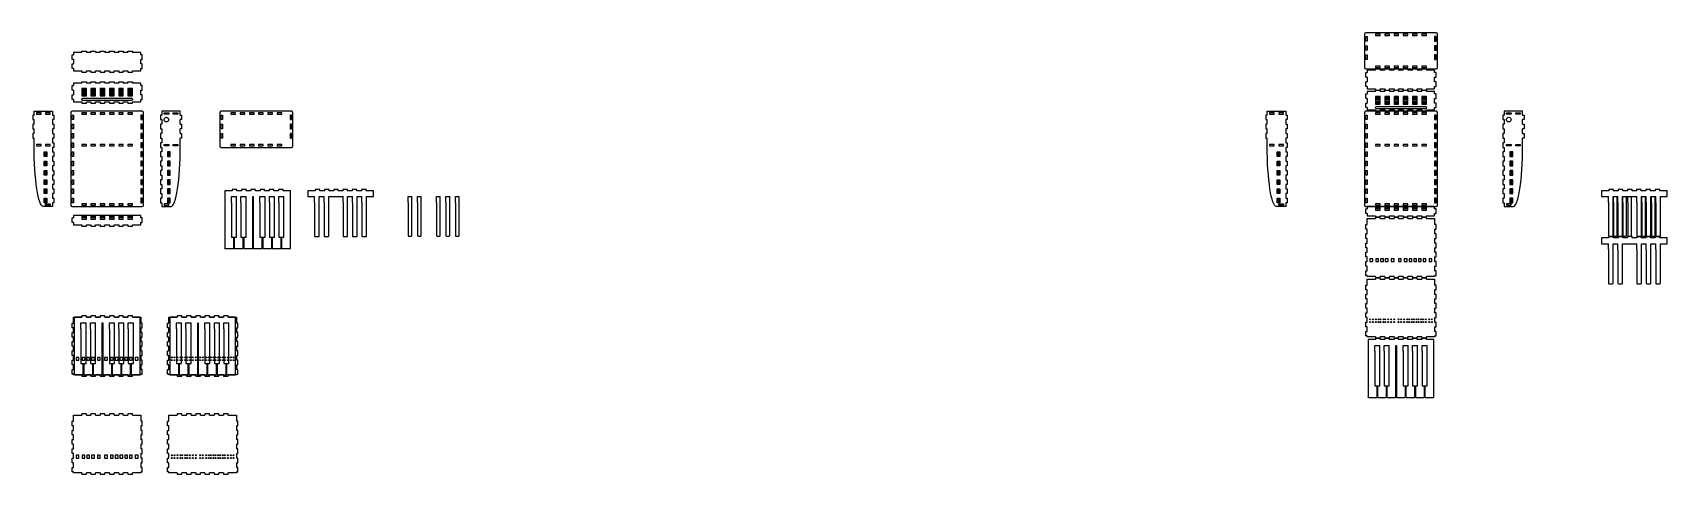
# Model space of a CAD drawing. Header units: millimetres. Extents: x 389 to 23028, y -39668 to 380.
# Drawn here: x 19488 to 23028, y -39668 to -38713 of the extents above; entities outside this region: 1.
import ezdxf

# ---------------------------------------------------------------- set-up
doc = ezdxf.new("R2010")
doc.units = ezdxf.units.MM
for name, color, linetype in [('Apoio', 3, 'Continuous'), ('Corte', 1, 'Continuous'), ('Escrita', 5, 'Continuous')]:
    doc.layers.add(name, color=color, linetype=linetype)

msp = doc.modelspace()

# ---------------------------------------------------------------- hatches: boundary and pattern name
at = {"true_color": 0x727430}
h = msp.add_hatch(dxfattribs=at)
h.set_pattern_fill('ESCHER', color=67, scale=0.3)
edge = h.paths.add_edge_path()
edge.add_line((388.9, 380.1), (558.9, 380.1))

# ---------------------------------------------------------------- linework, layer by layer
at = {"layer": 'Apoio'}
for p, q in [((20301.3, -39079.8), (20301.3, -39067.3)), ((20301.3, -39067.3), (20309.3, -39067.3)), ((20309.3, -39079.8), (20309.3, -39067.3)), ((20321.8, -39079.8), (20321.8, -39067.3)), ((20321.8, -39067.3), (20329.8, -39067.3)), ((20329.8, -39079.8), (20329.8, -39067.3)), ((20362.8, -39079.8), (20362.8, -39067.3)), ((20362.8, -39067.3), (20370.8, -39067.3)), ((20370.8, -39079.8), (20370.8, -39067.3)), ((20383.3, -39079.8), (20383.3, -39067.3)), ((20383.3, -39067.3), (20391.3, -39067.3)), ((20391.3, -39079.8), (20391.3, -39067.3)), ((20403.8, -39079.8), (20403.8, -39067.3)), ((20403.8, -39067.3), (20411.8, -39067.3)), ((20411.8, -39079.8), (20411.8, -39067.3)), ((22911.5, -39079.8), (22911.5, -39067.3)), ((22911.5, -39067.3), (22919.5, -39067.3)), ((22919.5, -39079.8), (22919.5, -39067.3)), ((22931.8, -39079.8), (22931.8, -39067.3)), ((22931.8, -39067.3), (22939.8, -39067.3)), ((22939.8, -39079.8), (22939.8, -39067.3)), ((22942.3, -39079.8), (22942.3, -39067.3)), ((22942.3, -39067.3), (22950.3, -39067.3)), ((22950.3, -39079.8), (22950.3, -39067.3)), ((22973, -39079.8), (22973, -39067.3)), ((22973, -39067.3), (22981, -39067.3)), ((22981, -39079.8), (22981, -39067.3)), ((22993.5, -39079.8), (22993.5, -39067.3)), ((22993.5, -39067.3), (23001.5, -39067.3)), ((23001.5, -39079.8), (23001.5, -39067.3)), ((20301.3, -39079.8), (20301.3, -39151.8)), ((20309.3, -39151.8), (20309.3, -39079.8)), ((20321.8, -39079.8), (20321.8, -39151.8)), ((20329.8, -39151.8), (20329.8, -39079.8)), ((20362.8, -39079.8), (20362.8, -39151.8)), ((20370.8, -39151.8), (20370.8, -39079.8)), ((20383.3, -39079.8), (20383.3, -39151.8)), ((20391.3, -39151.8), (20391.3, -39079.8)), ((20403.8, -39079.8), (20403.8, -39151.8)), ((20411.8, -39151.8), (20411.8, -39079.8)), ((22911.5, -39079.8), (22911.5, -39151.8)), ((22919.5, -39151.8), (22919.5, -39079.8)), ((22931.8, -39079.8), (22931.8, -39151.8)), ((22939.8, -39151.8), (22939.8, -39079.8)), ((22942.3, -39079.8), (22942.3, -39151.8)), ((22950.3, -39151.8), (22950.3, -39079.8)), ((22973, -39079.8), (22973, -39151.8)), ((22981, -39151.8), (22981, -39079.8)), ((22993.5, -39079.8), (22993.5, -39151.8)), ((23001.5, -39151.8), (23001.5, -39079.8)), ((20302.3, -39152.8), (20308.3, -39152.8)), ((20322.8, -39152.8), (20328.8, -39152.8)), ((20363.8, -39152.8), (20369.8, -39152.8)), ((20384.3, -39152.8), (20390.3, -39152.8)), ((20404.8, -39152.8), (20410.8, -39152.8)), ((22912.5, -39152.8), (22918.5, -39152.8)), ((22932.8, -39152.8), (22938.8, -39152.8)), ((22943.3, -39152.8), (22949.3, -39152.8)), ((22974, -39152.8), (22980, -39152.8)), ((22994.5, -39152.8), (23000.5, -39152.8))]:
    msp.add_line(p, q, dxfattribs=at)
for points in [[(20301.3, -39151.8), (20301.3, -39152.2), (20301.8, -39152.8), (20302.3, -39152.8)], [(20308.3, -39152.8), (20308.7, -39152.8), (20309.3, -39152.2), (20309.3, -39151.8)], [(20321.8, -39151.8), (20321.8, -39152.2), (20322.3, -39152.8), (20322.8, -39152.8)], [(20328.8, -39152.8), (20329.2, -39152.8), (20329.8, -39152.2), (20329.8, -39151.8)], [(20362.8, -39151.8), (20362.8, -39152.2), (20363.3, -39152.8), (20363.8, -39152.8)], [(20369.8, -39152.8), (20370.2, -39152.8), (20370.8, -39152.2), (20370.8, -39151.8)], [(20383.3, -39151.8), (20383.3, -39152.2), (20383.8, -39152.8), (20384.3, -39152.8)], [(20390.3, -39152.8), (20390.7, -39152.8), (20391.3, -39152.2), (20391.3, -39151.8)], [(20403.8, -39151.8), (20403.8, -39152.2), (20404.3, -39152.8), (20404.8, -39152.8)], [(20410.8, -39152.8), (20411.2, -39152.8), (20411.8, -39152.2), (20411.8, -39151.8)], [(22911.5, -39151.8), (22911.5, -39152.2), (22912.1, -39152.8), (22912.5, -39152.8)], [(22918.5, -39152.8), (22919, -39152.8), (22919.5, -39152.2), (22919.5, -39151.8)], [(22931.8, -39151.8), (22931.8, -39152.2), (22932.3, -39152.8), (22932.8, -39152.8)], [(22938.8, -39152.8), (22939.2, -39152.8), (22939.8, -39152.2), (22939.8, -39151.8)], [(22942.3, -39151.8), (22942.3, -39152.2), (22942.8, -39152.8), (22943.3, -39152.8)], [(22949.3, -39152.8), (22949.7, -39152.8), (22950.3, -39152.2), (22950.3, -39151.8)], [(22973, -39151.8), (22973, -39152.2), (22973.6, -39152.8), (22974, -39152.8)], [(22980, -39152.8), (22980.5, -39152.8), (22981, -39152.2), (22981, -39151.8)], [(22993.5, -39151.8), (22993.5, -39152.2), (22994.1, -39152.8), (22994.5, -39152.8)], [(23000.5, -39152.8), (23001, -39152.8), (23001.5, -39152.2), (23001.5, -39151.8)]]:
    msp.add_open_spline(points, degree=3, dxfattribs=at)
at = {"layer": 'Corte'}
for p, q in [((19920.6, -39054.8), (19904.4, -39054.8)), ((19904.4, -39054.8), (19904.4, -39178.8)), ((19918.9, -39079.8), (19918.9, -39067.3)), ((19918.9, -39067.3), (19929.9, -39067.3)), ((19930.6, -39051.8), (19920.6, -39051.8)), ((19920.6, -39051.8), (19920.6, -39054.8)), ((19929.9, -39079.8), (19929.9, -39067.3)), ((19930.6, -39054.8), (19930.6, -39051.8)), ((19940.6, -39054.8), (19930.6, -39054.8)), ((19939.4, -39079.8), (19939.4, -39067.3)), ((19939.4, -39067.3), (19950.4, -39067.3)), ((19950.6, -39051.8), (19940.6, -39051.8)), ((19940.6, -39051.8), (19940.6, -39054.8)), ((19950.4, -39079.8), (19950.4, -39067.3)), ((19950.6, -39054.8), (19950.6, -39051.8)), ((19960.6, -39054.8), (19950.6, -39054.8)), ((19970.6, -39051.8), (19960.6, -39051.8)), ((19960.6, -39051.8), (19960.6, -39054.8)), ((19964.9, -39067.3), (19965.9, -39067.3)), ((19964.9, -39178.8), (19964.9, -39067.3)), ((19965.9, -39067.3), (19965.9, -39178.8)), ((19970.6, -39054.8), (19970.6, -39051.8)), ((19980.6, -39054.8), (19970.6, -39054.8)), ((19980.4, -39079.8), (19980.4, -39067.3)), ((19980.4, -39067.3), (19991.4, -39067.3)), ((19990.6, -39051.8), (19980.6, -39051.8)), ((19980.6, -39051.8), (19980.6, -39054.8)), ((19990.6, -39054.8), (19990.6, -39051.8)), ((20000.6, -39054.8), (19990.6, -39054.8)), ((19991.4, -39079.8), (19991.4, -39067.3)), ((20010.6, -39051.8), (20000.6, -39051.8)), ((20000.6, -39051.8), (20000.6, -39054.8)), ((20000.9, -39079.8), (20000.9, -39067.3)), ((20000.9, -39067.3), (20011.9, -39067.3)), ((20010.6, -39054.8), (20010.6, -39051.8)), ((20020.6, -39054.8), (20010.6, -39054.8)), ((20011.9, -39079.8), (20011.9, -39067.3)), ((20030.6, -39051.8), (20020.6, -39051.8)), ((20020.6, -39051.8), (20020.6, -39054.8)), ((20021.4, -39079.8), (20021.4, -39067.3)), ((20021.4, -39067.3), (20032.4, -39067.3)), ((20030.6, -39054.8), (20030.6, -39051.8)), ((20046.9, -39054.8), (20030.6, -39054.8)), ((20032.4, -39079.8), (20032.4, -39067.3)), ((20046.9, -39178.8), (20046.9, -39054.8)), ((20100.1, -39054.8), (20083.8, -39054.8)), ((20083.8, -39054.8), (20083.8, -39067.3)), ((20083.8, -39067.3), (20098.8, -39067.3)), ((20098.8, -39079.8), (20098.8, -39067.3)), ((20110.1, -39051.8), (20100.1, -39051.8)), ((20100.1, -39051.8), (20100.1, -39054.8)), ((20108.8, -39079.8), (20108.8, -39067.3)), ((20108.8, -39067.3), (20119.3, -39067.3)), ((20110.1, -39054.8), (20110.1, -39051.8)), ((20120.1, -39054.8), (20110.1, -39054.8)), ((20119.3, -39079.8), (20119.3, -39067.3)), ((20130.1, -39051.8), (20120.1, -39051.8)), ((20120.1, -39051.8), (20120.1, -39054.8)), ((20129.3, -39079.8), (20129.3, -39067.3)), ((20129.3, -39067.3), (20160.3, -39067.3)), ((20130.1, -39054.8), (20130.1, -39051.8)), ((20140.1, -39054.8), (20130.1, -39054.8)), ((20150.1, -39051.8), (20140.1, -39051.8)), ((20140.1, -39051.8), (20140.1, -39054.8)), ((20150.1, -39054.8), (20150.1, -39051.8)), ((20160.1, -39054.8), (20150.1, -39054.8)), ((20170.1, -39051.8), (20160.1, -39051.8)), ((20160.1, -39051.8), (20160.1, -39054.8)), ((20160.3, -39079.8), (20160.3, -39067.3)), ((20170.1, -39054.8), (20170.1, -39051.8)), ((20180.1, -39054.8), (20170.1, -39054.8)), ((20170.3, -39079.8), (20170.3, -39067.3)), ((20170.3, -39067.3), (20180.8, -39067.3)), ((20190.1, -39051.8), (20180.1, -39051.8)), ((20180.1, -39051.8), (20180.1, -39054.8)), ((20180.8, -39079.8), (20180.8, -39067.3)), ((20190.1, -39054.8), (20190.1, -39051.8)), ((20200.1, -39054.8), (20190.1, -39054.8)), ((20190.8, -39079.8), (20190.8, -39067.3)), ((20190.8, -39067.3), (20201.3, -39067.3)), ((20210.1, -39051.8), (20200.1, -39051.8)), ((20200.1, -39051.8), (20200.1, -39054.8)), ((20201.3, -39079.8), (20201.3, -39067.3)), ((20210.1, -39054.8), (20210.1, -39051.8)), ((20226.3, -39054.8), (20210.1, -39054.8)), ((20211.3, -39079.8), (20211.3, -39067.3)), ((20211.3, -39067.3), (20226.3, -39067.3)), ((20226.3, -39067.3), (20226.3, -39054.8)), ((22901.5, -39054.8), (22885.3, -39054.8)), ((22885.3, -39054.8), (22885.3, -39067.3)), ((22885.3, -39067.3), (22900.3, -39067.3)), ((22900.3, -39079.8), (22900.3, -39067.3)), ((22911.5, -39051.8), (22901.5, -39051.8)), ((22901.5, -39051.8), (22901.5, -39054.8)), ((22910.3, -39079.8), (22910.3, -39067.3)), ((22910.3, -39067.3), (22920.8, -39067.3)), ((22911.5, -39054.8), (22911.5, -39051.8)), ((22921.5, -39054.8), (22911.5, -39054.8)), ((22920.8, -39079.8), (22920.8, -39067.3)), ((22931.5, -39051.8), (22921.5, -39051.8)), ((22921.5, -39051.8), (22921.5, -39054.8)), ((22930.8, -39079.8), (22930.8, -39067.3)), ((22930.8, -39067.3), (22961.8, -39067.3)), ((22931.5, -39054.8), (22931.5, -39051.8)), ((22941.5, -39054.8), (22931.5, -39054.8)), ((22951.5, -39051.8), (22941.5, -39051.8)), ((22941.5, -39051.8), (22941.5, -39054.8)), ((22951.5, -39054.8), (22951.5, -39051.8)), ((22961.5, -39054.8), (22951.5, -39054.8)), ((22971.5, -39051.8), (22961.5, -39051.8)), ((22961.5, -39051.8), (22961.5, -39054.8)), ((22961.8, -39079.8), (22961.8, -39067.3)), ((22971.5, -39054.8), (22971.5, -39051.8)), ((22981.5, -39054.8), (22971.5, -39054.8)), ((22971.8, -39079.8), (22971.8, -39067.3)), ((22971.8, -39067.3), (22982.3, -39067.3)), ((22991.5, -39051.8), (22981.5, -39051.8)), ((22981.5, -39051.8), (22981.5, -39054.8)), ((22982.3, -39079.8), (22982.3, -39067.3)), ((22991.5, -39054.8), (22991.5, -39051.8)), ((23001.5, -39054.8), (22991.5, -39054.8)), ((22992.3, -39079.8), (22992.3, -39067.3)), ((22992.3, -39067.3), (23002.8, -39067.3)), ((23011.5, -39051.8), (23001.5, -39051.8)), ((23001.5, -39051.8), (23001.5, -39054.8)), ((23002.8, -39079.8), (23002.8, -39067.3)), ((23011.5, -39054.8), (23011.5, -39051.8)), ((23027.8, -39054.8), (23011.5, -39054.8)), ((23012.8, -39079.8), (23012.8, -39067.3)), ((23012.8, -39067.3), (23027.8, -39067.3)), ((23027.8, -39067.3), (23027.8, -39054.8)), ((19918.9, -39079.8), (19918.9, -39154.8)), ((19929.9, -39154.8), (19929.9, -39079.8)), ((19939.4, -39079.8), (19939.4, -39154.8)), ((19950.4, -39154.8), (19950.4, -39079.8)), ((19980.4, -39079.8), (19980.4, -39154.8)), ((19991.4, -39154.8), (19991.4, -39079.8)), ((20000.9, -39079.8), (20000.9, -39154.8)), ((20011.9, -39154.8), (20011.9, -39079.8)), ((20021.4, -39079.8), (20021.4, -39154.8)), ((20032.4, -39154.8), (20032.4, -39079.8)), ((20098.8, -39079.8), (20098.8, -39152.8)), ((20108.8, -39152.8), (20108.8, -39079.8)), ((20119.3, -39079.8), (20119.3, -39152.8)), ((20129.3, -39152.8), (20129.3, -39079.8)), ((20160.3, -39079.8), (20160.3, -39152.8)), ((20170.3, -39152.8), (20170.3, -39079.8)), ((20180.8, -39079.8), (20180.8, -39152.8)), ((20190.8, -39152.8), (20190.8, -39079.8)), ((20201.3, -39079.8), (20201.3, -39152.8)), ((20211.3, -39152.8), (20211.3, -39079.8)), ((22900.3, -39079.8), (22900.3, -39152.8)), ((22910.3, -39152.8), (22910.3, -39079.8)), ((22920.8, -39079.8), (22920.8, -39152.8)), ((22930.8, -39152.8), (22930.8, -39079.8)), ((22961.8, -39079.8), (22961.8, -39152.8)), ((22971.8, -39152.8), (22971.8, -39079.8)), ((22982.3, -39079.8), (22982.3, -39152.8)), ((22992.3, -39152.8), (22992.3, -39079.8)), ((23002.8, -39079.8), (23002.8, -39152.8)), ((23012.8, -39152.8), (23012.8, -39079.8)), ((19905.4, -39179.8), (19922.9, -39179.8)), ((19918.9, -39154.8), (19923.9, -39154.8)), ((19923.9, -39178.8), (19923.9, -39154.8)), ((19924.9, -39154.8), (19924.9, -39178.8)), ((19924.9, -39154.8), (19929.9, -39154.8)), ((19925.9, -39179.8), (19943.4, -39179.8)), ((19939.4, -39154.8), (19944.4, -39154.8)), ((19944.4, -39178.8), (19944.4, -39154.8)), ((19945.4, -39154.8), (19945.4, -39178.8)), ((19945.4, -39154.8), (19950.4, -39154.8)), ((19946.4, -39179.8), (19963.9, -39179.8)), ((19966.9, -39179.8), (19984.4, -39179.8)), ((19980.4, -39154.8), (19985.4, -39154.8)), ((19985.4, -39178.8), (19985.4, -39154.8)), ((19986.4, -39154.8), (19986.4, -39178.8)), ((19986.4, -39154.8), (19991.4, -39154.8)), ((19987.4, -39179.8), (20004.9, -39179.8)), ((20000.9, -39154.8), (20005.9, -39154.8)), ((20005.9, -39178.8), (20005.9, -39154.8)), ((20006.9, -39154.8), (20006.9, -39178.8)), ((20006.9, -39154.8), (20011.9, -39154.8)), ((20007.9, -39179.8), (20025.4, -39179.8)), ((20021.4, -39154.8), (20026.4, -39154.8)), ((20026.4, -39178.8), (20026.4, -39154.8)), ((20027.4, -39154.8), (20027.4, -39178.8)), ((20027.4, -39154.8), (20032.4, -39154.8)), ((20028.4, -39179.8), (20045.9, -39179.8)), ((20099.8, -39153.8), (20107.8, -39153.8)), ((20120.3, -39153.8), (20128.3, -39153.8)), ((20161.3, -39153.8), (20169.3, -39153.8)), ((20181.8, -39153.8), (20189.8, -39153.8)), ((20202.3, -39153.8), (20210.3, -39153.8)), ((22901.6, -39156.8), (22885.4, -39156.8)), ((22885.4, -39156.8), (22885.4, -39169.3)), ((22885.4, -39169.3), (22900.4, -39169.3)), ((22900.4, -39181.8), (22900.4, -39169.3)), ((22900.4, -39181.8), (22900.4, -39254.8)), ((22901.3, -39153.8), (22909.3, -39153.8)), ((22911.6, -39153.8), (22901.6, -39153.8)), ((22901.6, -39153.8), (22901.6, -39156.8)), ((22910.4, -39181.8), (22910.4, -39169.3)), ((22910.4, -39169.3), (22920.9, -39169.3)), ((22910.4, -39254.8), (22910.4, -39181.8)), ((22911.6, -39156.8), (22911.6, -39153.8)), ((22921.6, -39156.8), (22911.6, -39156.8)), ((22920.9, -39181.8), (22920.9, -39169.3)), ((22920.9, -39181.8), (22920.9, -39254.8)), ((22931.6, -39153.8), (22921.6, -39153.8)), ((22921.6, -39153.8), (22921.6, -39156.8)), ((22921.8, -39153.8), (22929.8, -39153.8)), ((22930.9, -39181.8), (22930.9, -39169.3)), ((22930.9, -39169.3), (22961.9, -39169.3)), ((22930.9, -39254.8), (22930.9, -39181.8)), ((22931.6, -39156.8), (22931.6, -39153.8)), ((22941.6, -39156.8), (22931.6, -39156.8)), ((22951.6, -39153.8), (22941.6, -39153.8)), ((22941.6, -39153.8), (22941.6, -39156.8)), ((22951.6, -39156.8), (22951.6, -39153.8)), ((22961.6, -39156.8), (22951.6, -39156.8)), ((22971.6, -39153.8), (22961.6, -39153.8)), ((22961.6, -39153.8), (22961.6, -39156.8)), ((22961.9, -39181.8), (22961.9, -39169.3)), ((22961.9, -39181.8), (22961.9, -39254.8)), ((22962.8, -39153.8), (22970.8, -39153.8)), ((22971.6, -39156.8), (22971.6, -39153.8)), ((22981.6, -39156.8), (22971.6, -39156.8)), ((22971.9, -39181.8), (22971.9, -39169.3)), ((22971.9, -39169.3), (22982.4, -39169.3)), ((22971.9, -39254.8), (22971.9, -39181.8)), ((22991.6, -39153.8), (22981.6, -39153.8)), ((22981.6, -39153.8), (22981.6, -39156.8)), ((22982.4, -39181.8), (22982.4, -39169.3)), ((22982.4, -39181.8), (22982.4, -39254.8)), ((22983.3, -39153.8), (22991.3, -39153.8)), ((22991.6, -39156.8), (22991.6, -39153.8)), ((23001.6, -39156.8), (22991.6, -39156.8)), ((22992.4, -39181.8), (22992.4, -39169.3)), ((22992.4, -39169.3), (23002.9, -39169.3)), ((22992.4, -39254.8), (22992.4, -39181.8)), ((23011.6, -39153.8), (23001.6, -39153.8)), ((23001.6, -39153.8), (23001.6, -39156.8)), ((23002.9, -39181.8), (23002.9, -39169.3)), ((23002.9, -39181.8), (23002.9, -39254.8)), ((23003.8, -39153.8), (23011.8, -39153.8)), ((23011.6, -39156.8), (23011.6, -39153.8)), ((23027.9, -39156.8), (23011.6, -39156.8)), ((23012.9, -39181.8), (23012.9, -39169.3)), ((23012.9, -39169.3), (23027.9, -39169.3)), ((23012.9, -39254.8), (23012.9, -39181.8)), ((23027.9, -39169.3), (23027.9, -39156.8)), ((22901.4, -39255.8), (22909.4, -39255.8)), ((22921.9, -39255.8), (22929.9, -39255.8)), ((22962.9, -39255.8), (22970.9, -39255.8)), ((22983.4, -39255.8), (22991.4, -39255.8)), ((23003.9, -39255.8), (23011.9, -39255.8)), ((22396.1, -39376.8), (22379.8, -39376.8)), ((22379.8, -39376.8), (22379.8, -39500.8)), ((22394.3, -39401.8), (22394.3, -39389.3)), ((22394.3, -39389.3), (22405.3, -39389.3)), ((22406.1, -39373.8), (22396.1, -39373.8)), ((22396.1, -39373.8), (22396.1, -39376.8)), ((22405.3, -39401.8), (22405.3, -39389.3)), ((22406.1, -39376.8), (22406.1, -39373.8)), ((22416.1, -39376.8), (22406.1, -39376.8)), ((22414.8, -39401.8), (22414.8, -39389.3)), ((22414.8, -39389.3), (22425.8, -39389.3)), ((22426.1, -39373.8), (22416.1, -39373.8)), ((22416.1, -39373.8), (22416.1, -39376.8)), ((22425.8, -39401.8), (22425.8, -39389.3)), ((22426.1, -39376.8), (22426.1, -39373.8)), ((22436.1, -39376.8), (22426.1, -39376.8)), ((22446.1, -39373.8), (22436.1, -39373.8)), ((22436.1, -39373.8), (22436.1, -39376.8)), ((22440.3, -39500.8), (22440.3, -39389.3)), ((22440.3, -39389.3), (22441.3, -39389.3)), ((22441.3, -39389.3), (22441.3, -39500.8)), ((22446.1, -39376.8), (22446.1, -39373.8)), ((22456.1, -39376.8), (22446.1, -39376.8)), ((22455.8, -39401.8), (22455.8, -39389.3)), ((22455.8, -39389.3), (22466.8, -39389.3)), ((22466.1, -39373.8), (22456.1, -39373.8)), ((22456.1, -39373.8), (22456.1, -39376.8)), ((22466.1, -39376.8), (22466.1, -39373.8)), ((22476.1, -39376.8), (22466.1, -39376.8)), ((22466.8, -39401.8), (22466.8, -39389.3)), ((22486.1, -39373.8), (22476.1, -39373.8)), ((22476.1, -39373.8), (22476.1, -39376.8)), ((22476.3, -39401.8), (22476.3, -39389.3)), ((22476.3, -39389.3), (22487.3, -39389.3)), ((22486.1, -39376.8), (22486.1, -39373.8)), ((22496.1, -39376.8), (22486.1, -39376.8)), ((22487.3, -39401.8), (22487.3, -39389.3)), ((22506.1, -39373.8), (22496.1, -39373.8)), ((22496.1, -39373.8), (22496.1, -39376.8)), ((22496.8, -39401.8), (22496.8, -39389.3)), ((22496.8, -39389.3), (22507.8, -39389.3)), ((22506.1, -39376.8), (22506.1, -39373.8)), ((22522.3, -39376.8), (22506.1, -39376.8)), ((22507.8, -39401.8), (22507.8, -39389.3)), ((22522.3, -39500.8), (22522.3, -39376.8)), ((22394.3, -39401.8), (22394.3, -39476.8)), ((22405.3, -39476.8), (22405.3, -39401.8)), ((22414.8, -39401.8), (22414.8, -39476.8)), ((22425.8, -39476.8), (22425.8, -39401.8)), ((22455.8, -39401.8), (22455.8, -39476.8)), ((22466.8, -39476.8), (22466.8, -39401.8)), ((22476.3, -39401.8), (22476.3, -39476.8)), ((22487.3, -39476.8), (22487.3, -39401.8)), ((22496.8, -39401.8), (22496.8, -39476.8)), ((22507.8, -39476.8), (22507.8, -39401.8)), ((22394.3, -39476.8), (22399.3, -39476.8)), ((22399.3, -39500.8), (22399.3, -39476.8)), ((22400.3, -39476.8), (22400.3, -39500.8)), ((22400.3, -39476.8), (22405.3, -39476.8)), ((22414.8, -39476.8), (22419.8, -39476.8)), ((22419.8, -39500.8), (22419.8, -39476.8)), ((22420.8, -39476.8), (22420.8, -39500.8)), ((22420.8, -39476.8), (22425.8, -39476.8)), ((22455.8, -39476.8), (22460.8, -39476.8)), ((22460.8, -39500.8), (22460.8, -39476.8)), ((22461.8, -39476.8), (22461.8, -39500.8)), ((22461.8, -39476.8), (22466.8, -39476.8)), ((22476.3, -39476.8), (22481.3, -39476.8)), ((22481.3, -39500.8), (22481.3, -39476.8)), ((22482.3, -39476.8), (22482.3, -39500.8)), ((22482.3, -39476.8), (22487.3, -39476.8)), ((22496.8, -39476.8), (22501.8, -39476.8)), ((22501.8, -39500.8), (22501.8, -39476.8)), ((22502.8, -39476.8), (22502.8, -39500.8)), ((22502.8, -39476.8), (22507.8, -39476.8)), ((22380.8, -39501.8), (22398.3, -39501.8)), ((22401.3, -39501.8), (22418.8, -39501.8)), ((22421.8, -39501.8), (22439.3, -39501.8)), ((22442.3, -39501.8), (22459.8, -39501.8)), ((22462.8, -39501.8), (22480.3, -39501.8)), ((22483.3, -39501.8), (22500.8, -39501.8)), ((22503.8, -39501.8), (22521.3, -39501.8))]:
    msp.add_line(p, q, dxfattribs=at)
for points in [[(22372.1, -38715.8), (22372.1, -38787.8)], [(22527.1, -38712.8), (22375.1, -38712.8)], [(22530.1, -38787.8), (22530.1, -38715.8)], [(19594.6, -38755.4), (19576.6, -38755.4), (19576.6, -38760.4)], [(19594.6, -38755.4), (19594.6, -38752.4), (19604.6, -38752.4), (19604.6, -38755.4)], [(19614.6, -38755.4), (19604.6, -38755.4)], [(19614.6, -38755.4), (19614.6, -38752.4), (19624.6, -38752.4), (19624.6, -38755.4)], [(19634.6, -38755.4), (19624.6, -38755.4)], [(19634.6, -38755.4), (19634.6, -38752.4), (19644.6, -38752.4), (19644.6, -38755.4)], [(19654.6, -38755.4), (19644.6, -38755.4)], [(19654.6, -38755.4), (19654.6, -38752.4), (19664.6, -38752.4), (19664.6, -38755.4)], [(19674.6, -38755.4), (19664.6, -38755.4)], [(19674.6, -38755.4), (19674.6, -38752.4), (19684.6, -38752.4), (19684.6, -38755.4)], [(19694.6, -38755.4), (19684.6, -38755.4)], [(19694.6, -38755.4), (19694.6, -38752.4), (19704.6, -38752.4), (19704.6, -38755.4)], [(19722.6, -38760.4), (19722.6, -38755.4), (19704.6, -38755.4)], [(19576.6, -38770.4), (19573.6, -38770.4), (19573.6, -38760.4), (19576.6, -38760.4)], [(19576.6, -38790.4), (19573.6, -38790.4), (19573.6, -38780.4), (19576.6, -38780.4)], [(19576.6, -38770.4), (19576.6, -38780.4)], [(19576.6, -38790.4), (19576.6, -38795.4), (19594.6, -38795.4)], [(19704.6, -38795.4), (19722.6, -38795.4), (19722.6, -38790.4)], [(19722.6, -38770.4), (19725.6, -38770.4), (19725.6, -38760.4), (19722.6, -38760.4)], [(19722.6, -38780.4), (19722.6, -38770.4)], [(19722.6, -38790.4), (19725.6, -38790.4), (19725.6, -38780.4), (19722.6, -38780.4)], [(22375.1, -38790.8), (22527.1, -38790.8)], [(22396.1, -38793.8), (22396.1, -38790.8), (22406.1, -38790.8), (22406.1, -38793.8)], [(22416.1, -38793.8), (22416.1, -38790.8), (22426.1, -38790.8), (22426.1, -38793.8)], [(22436.1, -38793.8), (22436.1, -38790.8), (22446.1, -38790.8), (22446.1, -38793.8)], [(22456.1, -38793.8), (22456.1, -38790.8), (22466.1, -38790.8), (22466.1, -38793.8)], [(22476.1, -38793.8), (22476.1, -38790.8), (22486.1, -38790.8), (22486.1, -38793.8)], [(22496.1, -38793.8), (22496.1, -38790.8), (22506.1, -38790.8), (22506.1, -38793.8)], [(19576.6, -38837.1), (19573.6, -38837.1), (19573.6, -38827.1), (19576.6, -38827.1)], [(19594.6, -38822.1), (19576.6, -38822.1), (19576.6, -38827.1)], [(19594.6, -38795.4), (19594.6, -38798.4), (19604.6, -38798.4), (19604.6, -38795.4)], [(19594.6, -38822.1), (19594.6, -38819.1), (19604.6, -38819.1), (19604.6, -38822.1)], [(19604.6, -38795.4), (19614.6, -38795.4)], [(19614.6, -38822.1), (19604.6, -38822.1)], [(19614.6, -38795.4), (19614.6, -38798.4), (19624.6, -38798.4), (19624.6, -38795.4)], [(19614.6, -38822.1), (19614.6, -38819.1), (19624.6, -38819.1), (19624.6, -38822.1)], [(19624.6, -38795.4), (19634.6, -38795.4)], [(19634.6, -38822.1), (19624.6, -38822.1)], [(19634.6, -38795.4), (19634.6, -38798.4), (19644.6, -38798.4), (19644.6, -38795.4)], [(19634.6, -38822.1), (19634.6, -38819.1), (19644.6, -38819.1), (19644.6, -38822.1)], [(19644.6, -38795.4), (19654.6, -38795.4)], [(19654.6, -38822.1), (19644.6, -38822.1)], [(19654.6, -38795.4), (19654.6, -38798.4), (19664.6, -38798.4), (19664.6, -38795.4)], [(19654.6, -38822.1), (19654.6, -38819.1), (19664.6, -38819.1), (19664.6, -38822.1)], [(19664.6, -38795.4), (19674.6, -38795.4)], [(19674.6, -38822.1), (19664.6, -38822.1)], [(19674.6, -38795.4), (19674.6, -38798.4), (19684.6, -38798.4), (19684.6, -38795.4)], [(19674.6, -38822.1), (19674.6, -38819.1), (19684.6, -38819.1), (19684.6, -38822.1)], [(19684.6, -38795.4), (19694.6, -38795.4)], [(19694.6, -38822.1), (19684.6, -38822.1)], [(19694.6, -38795.4), (19694.6, -38798.4), (19704.6, -38798.4), (19704.6, -38795.4)], [(19694.6, -38822.1), (19694.6, -38819.1), (19704.6, -38819.1), (19704.6, -38822.1)], [(19722.6, -38827.1), (19722.6, -38822.1), (19704.6, -38822.1)], [(19722.6, -38837.1), (19725.6, -38837.1), (19725.6, -38827.1), (19722.6, -38827.1)], [(22378.1, -38808.8), (22375.1, -38808.8), (22375.1, -38798.8), (22378.1, -38798.8)], [(22378.1, -38828.8), (22375.1, -38828.8), (22375.1, -38818.8), (22378.1, -38818.8)], [(22396.1, -38793.8), (22378.1, -38793.8), (22378.1, -38798.8)], [(22378.1, -38808.8), (22378.1, -38818.8)], [(22416.1, -38793.8), (22406.1, -38793.8)], [(22436.1, -38793.8), (22426.1, -38793.8)], [(22456.1, -38793.8), (22446.1, -38793.8)], [(22476.1, -38793.8), (22466.1, -38793.8)], [(22496.1, -38793.8), (22486.1, -38793.8)], [(22524.1, -38798.8), (22524.1, -38793.8), (22506.1, -38793.8)], [(22524.1, -38808.8), (22527.1, -38808.8), (22527.1, -38798.8), (22524.1, -38798.8)], [(22524.1, -38818.8), (22524.1, -38808.8)], [(22524.1, -38828.8), (22527.1, -38828.8), (22527.1, -38818.8), (22524.1, -38818.8)], [(19576.6, -38857.1), (19573.6, -38857.1), (19573.6, -38847.1), (19576.6, -38847.1)], [(19576.6, -38837.1), (19576.6, -38847.1)], [(19576.6, -38857.1), (19576.6, -38862.1), (19594.6, -38862.1)], [(19594.6, -38857.6), (19594.6, -38856.6)], [(19594.6, -38862.1), (19594.6, -38865.1), (19604.6, -38865.1), (19604.6, -38862.1)], [(19596.6, -38854.6), (19702.6, -38854.6)], [(19702.6, -38859.6), (19596.6, -38859.6)], [(19604.6, -38862.1), (19614.6, -38862.1)], [(19614.6, -38862.1), (19614.6, -38865.1), (19624.6, -38865.1), (19624.6, -38862.1)], [(19624.6, -38862.1), (19634.6, -38862.1)], [(19634.6, -38862.1), (19634.6, -38865.1), (19644.6, -38865.1), (19644.6, -38862.1)], [(19644.6, -38862.1), (19654.6, -38862.1)], [(19654.6, -38862.1), (19654.6, -38865.1), (19664.6, -38865.1), (19664.6, -38862.1)], [(19664.6, -38862.1), (19674.6, -38862.1)], [(19674.6, -38862.1), (19674.6, -38865.1), (19684.6, -38865.1), (19684.6, -38862.1)], [(19684.6, -38862.1), (19694.6, -38862.1)], [(19694.6, -38862.1), (19694.6, -38865.1), (19704.6, -38865.1), (19704.6, -38862.1)], [(19704.6, -38856.6), (19704.6, -38857.6)], [(19704.6, -38862.1), (19722.6, -38862.1), (19722.6, -38857.1)], [(19722.6, -38847.1), (19722.6, -38837.1)], [(19722.6, -38857.1), (19725.6, -38857.1), (19725.6, -38847.1), (19722.6, -38847.1)], [(22378.1, -38854.8), (22375.1, -38854.8), (22375.1, -38844.8), (22378.1, -38844.8)], [(22378.1, -38828.8), (22378.1, -38833.8), (22396.1, -38833.8)], [(22396.1, -38839.8), (22378.1, -38839.8), (22378.1, -38844.8)], [(22378.1, -38854.8), (22378.1, -38864.8)], [(22396.1, -38833.8), (22396.1, -38836.8), (22406.1, -38836.8), (22406.1, -38833.8)], [(22396.1, -38839.8), (22396.1, -38836.8), (22406.1, -38836.8), (22406.1, -38839.8)], [(22406.1, -38833.8), (22416.1, -38833.8)], [(22416.1, -38839.8), (22406.1, -38839.8)], [(22416.1, -38833.8), (22416.1, -38836.8), (22426.1, -38836.8), (22426.1, -38833.8)], [(22416.1, -38839.8), (22416.1, -38836.8), (22426.1, -38836.8), (22426.1, -38839.8)], [(22426.1, -38833.8), (22436.1, -38833.8)], [(22436.1, -38839.8), (22426.1, -38839.8)], [(22436.1, -38833.8), (22436.1, -38836.8), (22446.1, -38836.8), (22446.1, -38833.8)], [(22436.1, -38839.8), (22436.1, -38836.8), (22446.1, -38836.8), (22446.1, -38839.8)], [(22446.1, -38833.8), (22456.1, -38833.8)], [(22456.1, -38839.8), (22446.1, -38839.8)], [(22456.1, -38833.8), (22456.1, -38836.8), (22466.1, -38836.8), (22466.1, -38833.8)], [(22456.1, -38839.8), (22456.1, -38836.8), (22466.1, -38836.8), (22466.1, -38839.8)], [(22466.1, -38833.8), (22476.1, -38833.8)], [(22476.1, -38839.8), (22466.1, -38839.8)], [(22476.1, -38833.8), (22476.1, -38836.8), (22486.1, -38836.8), (22486.1, -38833.8)], [(22476.1, -38839.8), (22476.1, -38836.8), (22486.1, -38836.8), (22486.1, -38839.8)], [(22486.1, -38833.8), (22496.1, -38833.8)], [(22496.1, -38839.8), (22486.1, -38839.8)], [(22496.1, -38833.8), (22496.1, -38836.8), (22506.1, -38836.8), (22506.1, -38833.8)], [(22496.1, -38839.8), (22496.1, -38836.8), (22506.1, -38836.8), (22506.1, -38839.8)], [(22506.1, -38833.8), (22524.1, -38833.8), (22524.1, -38828.8)], [(22524.1, -38844.8), (22524.1, -38839.8), (22506.1, -38839.8)], [(22524.1, -38854.8), (22527.1, -38854.8), (22527.1, -38844.8), (22524.1, -38844.8)], [(22524.1, -38864.8), (22524.1, -38854.8)], [(19491.4, -38890.8), (19488.4, -38890.8), (19488.4, -38900.8), (19491.4, -38900.8)], [(19491.4, -38890.8), (19491.4, -38882.8), (19531.4, -38882.8), (19531.4, -38890.8)], [(19531.4, -38890.8), (19534.4, -38890.8), (19534.4, -38900.8), (19531.4, -38900.8)], [(19570.6, -38885.8), (19570.6, -39085.8)], [(19725.6, -38882.8), (19573.6, -38882.8)], [(19728.6, -39085.8), (19728.6, -38885.8)], [(19767.9, -38890.8), (19764.9, -38890.8), (19764.9, -38900.8), (19767.9, -38900.8)], [(19807.9, -38890.8), (19807.9, -38882.8), (19767.9, -38882.8), (19767.9, -38890.8)], [(19807.9, -38890.8), (19810.9, -38890.8), (19810.9, -38900.8), (19807.9, -38900.8)], [(19893.6, -38885.8), (19893.6, -38957.8)], [(20048.6, -38882.8), (19896.6, -38882.8)], [(20051.6, -38957.8), (20051.6, -38885.8)], [(22161.6, -38890.8), (22158.6, -38890.8), (22158.6, -38900.8), (22161.6, -38900.8)], [(22161.6, -38890.8), (22161.6, -38882.8), (22201.6, -38882.8), (22201.6, -38890.8)], [(22201.6, -38890.8), (22204.6, -38890.8), (22204.6, -38900.8), (22201.6, -38900.8)], [(22372.1, -38885.8), (22372.1, -39085.8)], [(22378.1, -38874.8), (22375.1, -38874.8), (22375.1, -38864.8), (22378.1, -38864.8)], [(22527.1, -38882.8), (22375.1, -38882.8)], [(22378.1, -38874.8), (22378.1, -38879.8), (22396.1, -38879.8)], [(22396.1, -38875.3), (22396.1, -38874.3)], [(22396.1, -38879.8), (22396.1, -38882.8), (22406.1, -38882.8), (22406.1, -38879.8)], [(22398.1, -38872.3), (22504.1, -38872.3)], [(22504.1, -38877.3), (22398.1, -38877.3)], [(22406.1, -38879.8), (22416.1, -38879.8)], [(22416.1, -38879.8), (22416.1, -38882.8), (22426.1, -38882.8), (22426.1, -38879.8)], [(22426.1, -38879.8), (22436.1, -38879.8)], [(22436.1, -38879.8), (22436.1, -38882.8), (22446.1, -38882.8), (22446.1, -38879.8)], [(22446.1, -38879.8), (22456.1, -38879.8)], [(22456.1, -38879.8), (22456.1, -38882.8), (22466.1, -38882.8), (22466.1, -38879.8)], [(22466.1, -38879.8), (22476.1, -38879.8)], [(22476.1, -38879.8), (22476.1, -38882.8), (22486.1, -38882.8), (22486.1, -38879.8)], [(22486.1, -38879.8), (22496.1, -38879.8)], [(22496.1, -38879.8), (22496.1, -38882.8), (22506.1, -38882.8), (22506.1, -38879.8)], [(22506.1, -38874.3), (22506.1, -38875.3)], [(22506.1, -38879.8), (22524.1, -38879.8), (22524.1, -38874.8)], [(22524.1, -38874.8), (22527.1, -38874.8), (22527.1, -38864.8), (22524.1, -38864.8)], [(22530.1, -39085.8), (22530.1, -38885.8)], [(22674.6, -38890.8), (22671.6, -38890.8), (22671.6, -38900.8), (22674.6, -38900.8)], [(22714.6, -38890.8), (22714.6, -38882.8), (22674.6, -38882.8), (22674.6, -38890.8)], [(22714.6, -38890.8), (22717.6, -38890.8), (22717.6, -38900.8), (22714.6, -38900.8)], [(19491.4, -38910.8), (19488.4, -38910.8), (19488.4, -38920.8), (19491.4, -38920.8)], [(19491.4, -38930.8), (19488.4, -38930.8), (19488.4, -38940.8), (19491.4, -38940.8)], [(19491.4, -38910.8), (19491.4, -38900.8)], [(19491.4, -38930.8), (19491.4, -38920.8)], [(19531.4, -38900.8), (19531.4, -38910.8)], [(19531.4, -38910.8), (19534.4, -38910.8), (19534.4, -38920.8), (19531.4, -38920.8)], [(19531.4, -38920.8), (19531.4, -38930.8)], [(19531.4, -38930.8), (19534.4, -38930.8), (19534.4, -38940.8), (19531.4, -38940.8)], [(19767.9, -38910.8), (19764.9, -38910.8), (19764.9, -38920.8), (19767.9, -38920.8)], [(19767.9, -38930.8), (19764.9, -38930.8), (19764.9, -38940.8), (19767.9, -38940.8)], [(19767.9, -38900.8), (19767.9, -38910.8)], [(19767.9, -38920.8), (19767.9, -38930.8)], [(19807.9, -38910.8), (19807.9, -38900.8)], [(19807.9, -38910.8), (19810.9, -38910.8), (19810.9, -38920.8), (19807.9, -38920.8)], [(19807.9, -38930.8), (19807.9, -38920.8)], [(19807.9, -38930.8), (19810.9, -38930.8), (19810.9, -38940.8), (19807.9, -38940.8)], [(22161.6, -38910.8), (22158.6, -38910.8), (22158.6, -38920.8), (22161.6, -38920.8)], [(22161.6, -38930.8), (22158.6, -38930.8), (22158.6, -38940.8), (22161.6, -38940.8)], [(22161.6, -38910.8), (22161.6, -38900.8)], [(22161.6, -38930.8), (22161.6, -38920.8)], [(22201.6, -38900.8), (22201.6, -38910.8)], [(22201.6, -38910.8), (22204.6, -38910.8), (22204.6, -38920.8), (22201.6, -38920.8)], [(22201.6, -38920.8), (22201.6, -38930.8)], [(22201.6, -38930.8), (22204.6, -38930.8), (22204.6, -38940.8), (22201.6, -38940.8)], [(22674.6, -38910.8), (22671.6, -38910.8), (22671.6, -38920.8), (22674.6, -38920.8)], [(22674.6, -38930.8), (22671.6, -38930.8), (22671.6, -38940.8), (22674.6, -38940.8)], [(22674.6, -38900.8), (22674.6, -38910.8)], [(22674.6, -38920.8), (22674.6, -38930.8)], [(22714.6, -38910.8), (22714.6, -38900.8)], [(22714.6, -38910.8), (22717.6, -38910.8), (22717.6, -38920.8), (22714.6, -38920.8)], [(22714.6, -38930.8), (22714.6, -38920.8)], [(22714.6, -38930.8), (22717.6, -38930.8), (22717.6, -38940.8), (22714.6, -38940.8)], [(19491.4, -38957.8), (19491.4, -38940.8)], [(19531.4, -38940.8), (19531.4, -38950.8)], [(19531.4, -38950.8), (19534.4, -38950.8), (19534.4, -38960.8), (19531.4, -38960.8)], [(19531.4, -38960.8), (19531.4, -38970.8)], [(19767.9, -38950.8), (19764.9, -38950.8), (19764.9, -38960.8), (19767.9, -38960.8)], [(19767.9, -38940.8), (19767.9, -38950.8)], [(19767.9, -38960.8), (19767.9, -38970.8)], [(19807.9, -38957.8), (19807.9, -38940.8)], [(19896.6, -38960.8), (20048.6, -38960.8)], [(22161.6, -38957.8), (22161.6, -38940.8)], [(22201.6, -38940.8), (22201.6, -38950.8)], [(22201.6, -38950.8), (22204.6, -38950.8), (22204.6, -38960.8), (22201.6, -38960.8)], [(22201.6, -38960.8), (22201.6, -38970.8)], [(22674.6, -38950.8), (22671.6, -38950.8), (22671.6, -38960.8), (22674.6, -38960.8)], [(22674.6, -38940.8), (22674.6, -38950.8)], [(22674.6, -38960.8), (22674.6, -38970.8)], [(22714.6, -38957.8), (22714.6, -38940.8)], [(19531.4, -38970.8), (19534.4, -38970.8), (19534.4, -38980.8), (19531.4, -38980.8)], [(19531.4, -38980.8), (19531.4, -38990.8)], [(19531.4, -38990.8), (19534.4, -38990.8), (19534.4, -39000.8), (19531.4, -39000.8)], [(19531.4, -39000.8), (19531.4, -39010.8)], [(19767.9, -38970.8), (19764.9, -38970.8), (19764.9, -38980.8), (19767.9, -38980.8)], [(19767.9, -38990.8), (19764.9, -38990.8), (19764.9, -39000.8), (19767.9, -39000.8)], [(19767.9, -38980.8), (19767.9, -38990.8)], [(19767.9, -39000.8), (19767.9, -39010.8)], [(22201.6, -38970.8), (22204.6, -38970.8), (22204.6, -38980.8), (22201.6, -38980.8)], [(22201.6, -38980.8), (22201.6, -38990.8)], [(22201.6, -38990.8), (22204.6, -38990.8), (22204.6, -39000.8), (22201.6, -39000.8)], [(22201.6, -39000.8), (22201.6, -39010.8)], [(22674.6, -38970.8), (22671.6, -38970.8), (22671.6, -38980.8), (22674.6, -38980.8)], [(22674.6, -38990.8), (22671.6, -38990.8), (22671.6, -39000.8), (22674.6, -39000.8)], [(22674.6, -38980.8), (22674.6, -38990.8)], [(22674.6, -39000.8), (22674.6, -39010.8)], [(19531.4, -39010.8), (19534.4, -39010.8), (19534.4, -39020.8), (19531.4, -39020.8)], [(19531.4, -39020.8), (19531.4, -39030.8)], [(19531.4, -39030.8), (19534.4, -39030.8), (19534.4, -39040.8), (19531.4, -39040.8)], [(19531.4, -39040.8), (19531.4, -39050.8)], [(19767.9, -39010.8), (19764.9, -39010.8), (19764.9, -39020.8), (19767.9, -39020.8)], [(19767.9, -39030.8), (19764.9, -39030.8), (19764.9, -39040.8), (19767.9, -39040.8)], [(19767.9, -39020.8), (19767.9, -39030.8)], [(19767.9, -39040.8), (19767.9, -39050.8)], [(22201.6, -39010.8), (22204.6, -39010.8), (22204.6, -39020.8), (22201.6, -39020.8)], [(22201.6, -39020.8), (22201.6, -39030.8)], [(22201.6, -39030.8), (22204.6, -39030.8), (22204.6, -39040.8), (22201.6, -39040.8)], [(22201.6, -39040.8), (22201.6, -39050.8)], [(22674.6, -39010.8), (22671.6, -39010.8), (22671.6, -39020.8), (22674.6, -39020.8)], [(22674.6, -39030.8), (22671.6, -39030.8), (22671.6, -39040.8), (22674.6, -39040.8)], [(22674.6, -39020.8), (22674.6, -39030.8)], [(22674.6, -39040.8), (22674.6, -39050.8)], [(19531.4, -39050.8), (19534.4, -39050.8), (19534.4, -39060.8), (19531.4, -39060.8)], [(19531.4, -39060.8), (19531.4, -39070.8)], [(19531.4, -39070.8), (19534.4, -39070.8), (19534.4, -39080.8), (19531.4, -39080.8)], [(19767.9, -39050.8), (19764.9, -39050.8), (19764.9, -39060.8), (19767.9, -39060.8)], [(19767.9, -39070.8), (19764.9, -39070.8), (19764.9, -39080.8), (19767.9, -39080.8)], [(19767.9, -39060.8), (19767.9, -39070.8)], [(22201.6, -39050.8), (22204.6, -39050.8), (22204.6, -39060.8), (22201.6, -39060.8)], [(22201.6, -39060.8), (22201.6, -39070.8)], [(22201.6, -39070.8), (22204.6, -39070.8), (22204.6, -39080.8), (22201.6, -39080.8)], [(22674.6, -39050.8), (22671.6, -39050.8), (22671.6, -39060.8), (22674.6, -39060.8)], [(22674.6, -39070.8), (22671.6, -39070.8), (22671.6, -39080.8), (22674.6, -39080.8)], [(22674.6, -39060.8), (22674.6, -39070.8)], [(19531.4, -39080.8), (19531.4, -39088.8), (19511.4, -39088.8)], [(19573.6, -39088.8), (19725.6, -39088.8)], [(19722.6, -39113.3), (19722.6, -39108.3), (19576.6, -39108.3), (19576.6, -39113.3)], [(19767.9, -39080.8), (19767.9, -39088.8), (19787.9, -39088.8)], [(22201.6, -39080.8), (22201.6, -39088.8), (22181.6, -39088.8)], [(22375.1, -39088.8), (22527.1, -39088.8)], [(22378.1, -39103.8), (22375.1, -39103.8), (22375.1, -39093.8), (22378.1, -39093.8)], [(22524.1, -39093.8), (22524.1, -39088.8), (22378.1, -39088.8), (22378.1, -39093.8)], [(22378.1, -39103.8), (22378.1, -39108.8), (22396.1, -39108.8)], [(22396.1, -39108.8), (22396.1, -39111.8), (22406.1, -39111.8), (22406.1, -39108.8)], [(22406.1, -39108.8), (22416.1, -39108.8)], [(22416.1, -39108.8), (22416.1, -39111.8), (22426.1, -39111.8), (22426.1, -39108.8)], [(22426.1, -39108.8), (22436.1, -39108.8)], [(22436.1, -39108.8), (22436.1, -39111.8), (22446.1, -39111.8), (22446.1, -39108.8)], [(22446.1, -39108.8), (22456.1, -39108.8)], [(22456.1, -39108.8), (22456.1, -39111.8), (22466.1, -39111.8), (22466.1, -39108.8)], [(22466.1, -39108.8), (22476.1, -39108.8)], [(22476.1, -39108.8), (22476.1, -39111.8), (22486.1, -39111.8), (22486.1, -39108.8)], [(22486.1, -39108.8), (22496.1, -39108.8)], [(22496.1, -39108.8), (22496.1, -39111.8), (22506.1, -39111.8), (22506.1, -39108.8)], [(22506.1, -39108.8), (22524.1, -39108.8), (22524.1, -39103.8)], [(22524.1, -39103.8), (22527.1, -39103.8), (22527.1, -39093.8), (22524.1, -39093.8)], [(22674.6, -39080.8), (22674.6, -39088.8), (22694.6, -39088.8)], [(19576.6, -39123.3), (19573.6, -39123.3), (19573.6, -39113.3), (19576.6, -39113.3)], [(19576.6, -39123.3), (19576.6, -39128.3), (19594.6, -39128.3)], [(19594.6, -39128.3), (19594.6, -39131.3), (19604.6, -39131.3), (19604.6, -39128.3)], [(19604.6, -39128.3), (19614.6, -39128.3)], [(19614.6, -39128.3), (19614.6, -39131.3), (19624.6, -39131.3), (19624.6, -39128.3)], [(19624.6, -39128.3), (19634.6, -39128.3)], [(19634.6, -39128.3), (19634.6, -39131.3), (19644.6, -39131.3), (19644.6, -39128.3)], [(19644.6, -39128.3), (19654.6, -39128.3)], [(19654.6, -39128.3), (19654.6, -39131.3), (19664.6, -39131.3), (19664.6, -39128.3)], [(19664.6, -39128.3), (19674.6, -39128.3)], [(19674.6, -39128.3), (19674.6, -39131.3), (19684.6, -39131.3), (19684.6, -39128.3)], [(19684.6, -39128.3), (19694.6, -39128.3)], [(19694.6, -39128.3), (19694.6, -39131.3), (19704.6, -39131.3), (19704.6, -39128.3)], [(19704.6, -39128.3), (19722.6, -39128.3), (19722.6, -39123.3)], [(19722.6, -39123.3), (19725.6, -39123.3), (19725.6, -39113.3), (19722.6, -39113.3)], [(22378.1, -39137.8), (22375.1, -39137.8), (22375.1, -39127.8), (22378.1, -39127.8)], [(22378.1, -39127.8), (22378.1, -39114.8), (22396.1, -39114.8)], [(22378.1, -39147.8), (22378.1, -39137.8)], [(22406.1, -39114.8), (22406.1, -39111.8), (22396.1, -39111.8), (22396.1, -39114.8)], [(22406.1, -39114.8), (22416.1, -39114.8)], [(22426.1, -39114.8), (22426.1, -39111.8), (22416.1, -39111.8), (22416.1, -39114.8)], [(22426.1, -39114.8), (22436.1, -39114.8)], [(22446.1, -39114.8), (22446.1, -39111.8), (22436.1, -39111.8), (22436.1, -39114.8)], [(22446.1, -39114.8), (22456.1, -39114.8)], [(22466.1, -39114.8), (22466.1, -39111.8), (22456.1, -39111.8), (22456.1, -39114.8)], [(22466.1, -39114.8), (22476.1, -39114.8)], [(22486.1, -39114.8), (22486.1, -39111.8), (22476.1, -39111.8), (22476.1, -39114.8)], [(22486.1, -39114.8), (22496.1, -39114.8)], [(22506.1, -39114.8), (22506.1, -39111.8), (22496.1, -39111.8), (22496.1, -39114.8)], [(22506.1, -39114.8), (22524.1, -39114.8), (22524.1, -39127.8)], [(22524.1, -39137.8), (22527.1, -39137.8), (22527.1, -39127.8), (22524.1, -39127.8)], [(22524.1, -39137.8), (22524.1, -39147.8)], [(22378.1, -39157.8), (22375.1, -39157.8), (22375.1, -39147.8), (22378.1, -39147.8)], [(22378.1, -39177.8), (22375.1, -39177.8), (22375.1, -39167.8), (22378.1, -39167.8)], [(22378.1, -39167.8), (22378.1, -39157.8)], [(22378.1, -39187.8), (22378.1, -39177.8)], [(22524.1, -39157.8), (22527.1, -39157.8), (22527.1, -39147.8), (22524.1, -39147.8)], [(22524.1, -39157.8), (22524.1, -39167.8)], [(22524.1, -39177.8), (22527.1, -39177.8), (22527.1, -39167.8), (22524.1, -39167.8)], [(22524.1, -39177.8), (22524.1, -39187.8)], [(22378.1, -39197.8), (22375.1, -39197.8), (22375.1, -39187.8), (22378.1, -39187.8)], [(22378.1, -39217.8), (22375.1, -39217.8), (22375.1, -39207.8), (22378.1, -39207.8)], [(22378.1, -39207.8), (22378.1, -39197.8)], [(22378.1, -39227.8), (22378.1, -39217.8)], [(22524.1, -39197.8), (22527.1, -39197.8), (22527.1, -39187.8), (22524.1, -39187.8)], [(22524.1, -39197.8), (22524.1, -39207.8)], [(22524.1, -39217.8), (22527.1, -39217.8), (22527.1, -39207.8), (22524.1, -39207.8)], [(22524.1, -39217.8), (22524.1, -39227.8)], [(22378.1, -39237.8), (22375.1, -39237.8), (22375.1, -39227.8), (22378.1, -39227.8)], [(22396.1, -39239.8), (22378.1, -39239.8), (22378.1, -39237.8)], [(22378.1, -39258.8), (22378.1, -39245.8), (22396.1, -39245.8)], [(22396.1, -39239.8), (22396.1, -39242.8), (22406.1, -39242.8), (22406.1, -39239.8)], [(22406.1, -39245.8), (22406.1, -39242.8), (22396.1, -39242.8), (22396.1, -39245.8)], [(22416.1, -39239.8), (22406.1, -39239.8)], [(22406.1, -39245.8), (22416.1, -39245.8)], [(22416.1, -39239.8), (22416.1, -39242.8), (22426.1, -39242.8), (22426.1, -39239.8)], [(22426.1, -39245.8), (22426.1, -39242.8), (22416.1, -39242.8), (22416.1, -39245.8)], [(22436.1, -39239.8), (22426.1, -39239.8)], [(22426.1, -39245.8), (22436.1, -39245.8)], [(22436.1, -39239.8), (22436.1, -39242.8), (22446.1, -39242.8), (22446.1, -39239.8)], [(22446.1, -39245.8), (22446.1, -39242.8), (22436.1, -39242.8), (22436.1, -39245.8)], [(22456.1, -39239.8), (22446.1, -39239.8)], [(22446.1, -39245.8), (22456.1, -39245.8)], [(22456.1, -39239.8), (22456.1, -39242.8), (22466.1, -39242.8), (22466.1, -39239.8)], [(22466.1, -39245.8), (22466.1, -39242.8), (22456.1, -39242.8), (22456.1, -39245.8)], [(22476.1, -39239.8), (22466.1, -39239.8)], [(22466.1, -39245.8), (22476.1, -39245.8)], [(22476.1, -39239.8), (22476.1, -39242.8), (22486.1, -39242.8), (22486.1, -39239.8)], [(22486.1, -39245.8), (22486.1, -39242.8), (22476.1, -39242.8), (22476.1, -39245.8)], [(22496.1, -39239.8), (22486.1, -39239.8)], [(22486.1, -39245.8), (22496.1, -39245.8)], [(22496.1, -39239.8), (22496.1, -39242.8), (22506.1, -39242.8), (22506.1, -39239.8)], [(22506.1, -39245.8), (22506.1, -39242.8), (22496.1, -39242.8), (22496.1, -39245.8)], [(22524.1, -39237.8), (22524.1, -39239.8), (22506.1, -39239.8)], [(22506.1, -39245.8), (22524.1, -39245.8), (22524.1, -39258.8)], [(22524.1, -39237.8), (22527.1, -39237.8), (22527.1, -39227.8), (22524.1, -39227.8)], [(22378.1, -39268.8), (22375.1, -39268.8), (22375.1, -39258.8), (22378.1, -39258.8)], [(22378.1, -39288.8), (22375.1, -39288.8), (22375.1, -39278.8), (22378.1, -39278.8)], [(22378.1, -39278.8), (22378.1, -39268.8)], [(22524.1, -39268.8), (22527.1, -39268.8), (22527.1, -39258.8), (22524.1, -39258.8)], [(22524.1, -39268.8), (22524.1, -39278.8)], [(22524.1, -39288.8), (22527.1, -39288.8), (22527.1, -39278.8), (22524.1, -39278.8)], [(22378.1, -39308.8), (22375.1, -39308.8), (22375.1, -39298.8), (22378.1, -39298.8)], [(22378.1, -39328.8), (22375.1, -39328.8), (22375.1, -39318.8), (22378.1, -39318.8)], [(22378.1, -39298.8), (22378.1, -39288.8)], [(22378.1, -39318.8), (22378.1, -39308.8)], [(22524.1, -39288.8), (22524.1, -39298.8)], [(22524.1, -39308.8), (22527.1, -39308.8), (22527.1, -39298.8), (22524.1, -39298.8)], [(22524.1, -39308.8), (22524.1, -39318.8)], [(22524.1, -39328.8), (22527.1, -39328.8), (22527.1, -39318.8), (22524.1, -39318.8)], [(19576.6, -39351.1), (19573.6, -39351.1), (19573.6, -39341.1), (19576.6, -39341.1)], [(19576.6, -39341.1), (19576.6, -39328.1), (19594.6, -39328.1)], [(19576.6, -39361.1), (19576.6, -39351.1)], [(19604.6, -39328.1), (19604.6, -39325.1), (19594.6, -39325.1), (19594.6, -39328.1)], [(19604.6, -39328.1), (19614.6, -39328.1)], [(19624.6, -39328.1), (19624.6, -39325.1), (19614.6, -39325.1), (19614.6, -39328.1)], [(19624.6, -39328.1), (19634.6, -39328.1)], [(19644.6, -39328.1), (19644.6, -39325.1), (19634.6, -39325.1), (19634.6, -39328.1)], [(19644.6, -39328.1), (19654.6, -39328.1)], [(19664.6, -39328.1), (19664.6, -39325.1), (19654.6, -39325.1), (19654.6, -39328.1)], [(19664.6, -39328.1), (19674.6, -39328.1)], [(19684.6, -39328.1), (19684.6, -39325.1), (19674.6, -39325.1), (19674.6, -39328.1)], [(19684.6, -39328.1), (19694.6, -39328.1)], [(19704.6, -39328.1), (19704.6, -39325.1), (19694.6, -39325.1), (19694.6, -39328.1)], [(19704.6, -39328.1), (19722.6, -39328.1), (19722.6, -39341.1)], [(19722.6, -39351.1), (19725.6, -39351.1), (19725.6, -39341.1), (19722.6, -39341.1)], [(19722.6, -39351.1), (19722.6, -39361.1)], [(19783.4, -39351.1), (19780.4, -39351.1), (19780.4, -39341.1), (19783.4, -39341.1)], [(19783.4, -39341.1), (19783.4, -39328.1), (19801.4, -39328.1)], [(19783.4, -39361.1), (19783.4, -39351.1)], [(19811.4, -39328.1), (19811.4, -39325.1), (19801.4, -39325.1), (19801.4, -39328.1)], [(19811.4, -39328.1), (19821.4, -39328.1)], [(19831.4, -39328.1), (19831.4, -39325.1), (19821.4, -39325.1), (19821.4, -39328.1)], [(19831.4, -39328.1), (19841.4, -39328.1)], [(19851.4, -39328.1), (19851.4, -39325.1), (19841.4, -39325.1), (19841.4, -39328.1)], [(19851.4, -39328.1), (19861.4, -39328.1)], [(19871.4, -39328.1), (19871.4, -39325.1), (19861.4, -39325.1), (19861.4, -39328.1)], [(19871.4, -39328.1), (19881.4, -39328.1)], [(19891.4, -39328.1), (19891.4, -39325.1), (19881.4, -39325.1), (19881.4, -39328.1)], [(19891.4, -39328.1), (19901.4, -39328.1)], [(19911.4, -39328.1), (19911.4, -39325.1), (19901.4, -39325.1), (19901.4, -39328.1)], [(19911.4, -39328.1), (19929.4, -39328.1), (19929.4, -39341.1)], [(19929.4, -39351.1), (19932.4, -39351.1), (19932.4, -39341.1), (19929.4, -39341.1)], [(19929.4, -39351.1), (19929.4, -39361.1)], [(22378.1, -39348.8), (22375.1, -39348.8), (22375.1, -39338.8), (22378.1, -39338.8)], [(22378.1, -39368.8), (22375.1, -39368.8), (22375.1, -39358.8), (22378.1, -39358.8)], [(22378.1, -39338.8), (22378.1, -39328.8)], [(22378.1, -39358.8), (22378.1, -39348.8)], [(22524.1, -39328.8), (22524.1, -39338.8)], [(22524.1, -39348.8), (22527.1, -39348.8), (22527.1, -39338.8), (22524.1, -39338.8)], [(22524.1, -39348.8), (22524.1, -39358.8)], [(22524.1, -39368.8), (22527.1, -39368.8), (22527.1, -39358.8), (22524.1, -39358.8)], [(19576.6, -39371.1), (19573.6, -39371.1), (19573.6, -39361.1), (19576.6, -39361.1)], [(19576.6, -39391.1), (19573.6, -39391.1), (19573.6, -39381.1), (19576.6, -39381.1)], [(19576.6, -39381.1), (19576.6, -39371.1)], [(19576.6, -39401.1), (19576.6, -39391.1)], [(19722.6, -39371.1), (19725.6, -39371.1), (19725.6, -39361.1), (19722.6, -39361.1)], [(19722.6, -39371.1), (19722.6, -39381.1)], [(19722.6, -39391.1), (19725.6, -39391.1), (19725.6, -39381.1), (19722.6, -39381.1)], [(19722.6, -39391.1), (19722.6, -39401.1)], [(19783.4, -39371.1), (19780.4, -39371.1), (19780.4, -39361.1), (19783.4, -39361.1)], [(19783.4, -39391.1), (19780.4, -39391.1), (19780.4, -39381.1), (19783.4, -39381.1)], [(19783.4, -39381.1), (19783.4, -39371.1)], [(19783.4, -39401.1), (19783.4, -39391.1)], [(19929.4, -39371.1), (19932.4, -39371.1), (19932.4, -39361.1), (19929.4, -39361.1)], [(19929.4, -39371.1), (19929.4, -39381.1)], [(19929.4, -39391.1), (19932.4, -39391.1), (19932.4, -39381.1), (19929.4, -39381.1)], [(19929.4, -39391.1), (19929.4, -39401.1)], [(22396.1, -39370.8), (22378.1, -39370.8), (22378.1, -39368.8)], [(22396.1, -39370.8), (22396.1, -39373.8), (22406.1, -39373.8), (22406.1, -39370.8)], [(22416.1, -39370.8), (22406.1, -39370.8)], [(22416.1, -39370.8), (22416.1, -39373.8), (22426.1, -39373.8), (22426.1, -39370.8)], [(22436.1, -39370.8), (22426.1, -39370.8)], [(22436.1, -39370.8), (22436.1, -39373.8), (22446.1, -39373.8), (22446.1, -39370.8)], [(22456.1, -39370.8), (22446.1, -39370.8)], [(22456.1, -39370.8), (22456.1, -39373.8), (22466.1, -39373.8), (22466.1, -39370.8)], [(22476.1, -39370.8), (22466.1, -39370.8)], [(22476.1, -39370.8), (22476.1, -39373.8), (22486.1, -39373.8), (22486.1, -39370.8)], [(22496.1, -39370.8), (22486.1, -39370.8)], [(22496.1, -39370.8), (22496.1, -39373.8), (22506.1, -39373.8), (22506.1, -39370.8)], [(22524.1, -39368.8), (22524.1, -39370.8), (22506.1, -39370.8)], [(19576.6, -39411.1), (19573.6, -39411.1), (19573.6, -39401.1), (19576.6, -39401.1)], [(19576.6, -39431.1), (19573.6, -39431.1), (19573.6, -39421.1), (19576.6, -39421.1)], [(19576.6, -39421.1), (19576.6, -39411.1)], [(19722.6, -39411.1), (19725.6, -39411.1), (19725.6, -39401.1), (19722.6, -39401.1)], [(19722.6, -39411.1), (19722.6, -39421.1)], [(19722.6, -39431.1), (19725.6, -39431.1), (19725.6, -39421.1), (19722.6, -39421.1)], [(19783.4, -39411.1), (19780.4, -39411.1), (19780.4, -39401.1), (19783.4, -39401.1)], [(19783.4, -39431.1), (19780.4, -39431.1), (19780.4, -39421.1), (19783.4, -39421.1)], [(19783.4, -39421.1), (19783.4, -39411.1)], [(19929.4, -39411.1), (19932.4, -39411.1), (19932.4, -39401.1), (19929.4, -39401.1)], [(19929.4, -39411.1), (19929.4, -39421.1)], [(19929.4, -39431.1), (19932.4, -39431.1), (19932.4, -39421.1), (19929.4, -39421.1)], [(19576.6, -39451.1), (19573.6, -39451.1), (19573.6, -39441.1), (19576.6, -39441.1)], [(19576.6, -39441.1), (19576.6, -39431.1)], [(19594.6, -39453.1), (19576.6, -39453.1), (19576.6, -39451.1)], [(19594.6, -39453.1), (19594.6, -39456.1), (19604.6, -39456.1), (19604.6, -39453.1)], [(19614.6, -39453.1), (19604.6, -39453.1)], [(19614.6, -39453.1), (19614.6, -39456.1), (19624.6, -39456.1), (19624.6, -39453.1)], [(19634.6, -39453.1), (19624.6, -39453.1)], [(19634.6, -39453.1), (19634.6, -39456.1), (19644.6, -39456.1), (19644.6, -39453.1)], [(19654.6, -39453.1), (19644.6, -39453.1)], [(19654.6, -39453.1), (19654.6, -39456.1), (19664.6, -39456.1), (19664.6, -39453.1)], [(19674.6, -39453.1), (19664.6, -39453.1)], [(19674.6, -39453.1), (19674.6, -39456.1), (19684.6, -39456.1), (19684.6, -39453.1)], [(19694.6, -39453.1), (19684.6, -39453.1)], [(19694.6, -39453.1), (19694.6, -39456.1), (19704.6, -39456.1), (19704.6, -39453.1)], [(19722.6, -39451.1), (19722.6, -39453.1), (19704.6, -39453.1)], [(19722.6, -39431.1), (19722.6, -39441.1)], [(19722.6, -39451.1), (19725.6, -39451.1), (19725.6, -39441.1), (19722.6, -39441.1)], [(19783.4, -39451.1), (19780.4, -39451.1), (19780.4, -39441.1), (19783.4, -39441.1)], [(19783.4, -39441.1), (19783.4, -39431.1)], [(19801.4, -39453.1), (19783.4, -39453.1), (19783.4, -39451.1)], [(19801.4, -39453.1), (19801.4, -39456.1), (19811.4, -39456.1), (19811.4, -39453.1)], [(19821.4, -39453.1), (19811.4, -39453.1)], [(19821.4, -39453.1), (19821.4, -39456.1), (19831.4, -39456.1), (19831.4, -39453.1)], [(19841.4, -39453.1), (19831.4, -39453.1)], [(19841.4, -39453.1), (19841.4, -39456.1), (19851.4, -39456.1), (19851.4, -39453.1)], [(19861.4, -39453.1), (19851.4, -39453.1)], [(19861.4, -39453.1), (19861.4, -39456.1), (19871.4, -39456.1), (19871.4, -39453.1)], [(19881.4, -39453.1), (19871.4, -39453.1)], [(19881.4, -39453.1), (19881.4, -39456.1), (19891.4, -39456.1), (19891.4, -39453.1)], [(19901.4, -39453.1), (19891.4, -39453.1)], [(19901.4, -39453.1), (19901.4, -39456.1), (19911.4, -39456.1), (19911.4, -39453.1)], [(19929.4, -39451.1), (19929.4, -39453.1), (19911.4, -39453.1)], [(19929.4, -39431.1), (19929.4, -39441.1)], [(19929.4, -39451.1), (19932.4, -39451.1), (19932.4, -39441.1), (19929.4, -39441.1)], [(19576.6, -39563), (19573.6, -39563), (19573.6, -39553), (19576.6, -39553)], [(19576.6, -39553), (19576.6, -39540), (19594.6, -39540)], [(19576.6, -39573), (19576.6, -39563)], [(19604.6, -39540), (19604.6, -39537), (19594.6, -39537), (19594.6, -39540)], [(19604.6, -39540), (19614.6, -39540)], [(19624.6, -39540), (19624.6, -39537), (19614.6, -39537), (19614.6, -39540)], [(19624.6, -39540), (19634.6, -39540)], [(19644.6, -39540), (19644.6, -39537), (19634.6, -39537), (19634.6, -39540)], [(19644.6, -39540), (19654.6, -39540)], [(19664.6, -39540), (19664.6, -39537), (19654.6, -39537), (19654.6, -39540)], [(19664.6, -39540), (19674.6, -39540)], [(19684.6, -39540), (19684.6, -39537), (19674.6, -39537), (19674.6, -39540)], [(19684.6, -39540), (19694.6, -39540)], [(19704.6, -39540), (19704.6, -39537), (19694.6, -39537), (19694.6, -39540)], [(19704.6, -39540), (19722.6, -39540), (19722.6, -39553)], [(19722.6, -39563), (19725.6, -39563), (19725.6, -39553), (19722.6, -39553)], [(19722.6, -39563), (19722.6, -39573)], [(19783.4, -39563), (19780.4, -39563), (19780.4, -39553), (19783.4, -39553)], [(19783.4, -39553), (19783.4, -39540), (19801.4, -39540)], [(19783.4, -39573), (19783.4, -39563)], [(19811.4, -39540), (19811.4, -39537), (19801.4, -39537), (19801.4, -39540)], [(19811.4, -39540), (19821.4, -39540)], [(19831.4, -39540), (19831.4, -39537), (19821.4, -39537), (19821.4, -39540)], [(19831.4, -39540), (19841.4, -39540)], [(19851.4, -39540), (19851.4, -39537), (19841.4, -39537), (19841.4, -39540)], [(19851.4, -39540), (19861.4, -39540)], [(19871.4, -39540), (19871.4, -39537), (19861.4, -39537), (19861.4, -39540)], [(19871.4, -39540), (19881.4, -39540)], [(19891.4, -39540), (19891.4, -39537), (19881.4, -39537), (19881.4, -39540)], [(19891.4, -39540), (19901.4, -39540)], [(19911.4, -39540), (19911.4, -39537), (19901.4, -39537), (19901.4, -39540)], [(19911.4, -39540), (19929.4, -39540), (19929.4, -39553)], [(19929.4, -39563), (19932.4, -39563), (19932.4, -39553), (19929.4, -39553)], [(19929.4, -39563), (19929.4, -39573)], [(19576.6, -39583), (19573.6, -39583), (19573.6, -39573), (19576.6, -39573)], [(19576.6, -39603), (19573.6, -39603), (19573.6, -39593), (19576.6, -39593)], [(19576.6, -39593), (19576.6, -39583)], [(19576.6, -39613), (19576.6, -39603)], [(19722.6, -39583), (19725.6, -39583), (19725.6, -39573), (19722.6, -39573)], [(19722.6, -39583), (19722.6, -39593)], [(19722.6, -39603), (19725.6, -39603), (19725.6, -39593), (19722.6, -39593)], [(19722.6, -39603), (19722.6, -39613)], [(19783.4, -39583), (19780.4, -39583), (19780.4, -39573), (19783.4, -39573)], [(19783.4, -39603), (19780.4, -39603), (19780.4, -39593), (19783.4, -39593)], [(19783.4, -39593), (19783.4, -39583)], [(19783.4, -39613), (19783.4, -39603)], [(19929.4, -39583), (19932.4, -39583), (19932.4, -39573), (19929.4, -39573)], [(19929.4, -39583), (19929.4, -39593)], [(19929.4, -39603), (19932.4, -39603), (19932.4, -39593), (19929.4, -39593)], [(19929.4, -39603), (19929.4, -39613)], [(19576.6, -39623), (19573.6, -39623), (19573.6, -39613), (19576.6, -39613)], [(19576.6, -39643), (19573.6, -39643), (19573.6, -39633), (19576.6, -39633)], [(19576.6, -39633), (19576.6, -39623)], [(19722.6, -39623), (19725.6, -39623), (19725.6, -39613), (19722.6, -39613)], [(19722.6, -39623), (19722.6, -39633)], [(19722.6, -39643), (19725.6, -39643), (19725.6, -39633), (19722.6, -39633)], [(19783.4, -39623), (19780.4, -39623), (19780.4, -39613), (19783.4, -39613)], [(19783.4, -39643), (19780.4, -39643), (19780.4, -39633), (19783.4, -39633)], [(19783.4, -39633), (19783.4, -39623)], [(19929.4, -39623), (19932.4, -39623), (19932.4, -39613), (19929.4, -39613)], [(19929.4, -39623), (19929.4, -39633)], [(19929.4, -39643), (19932.4, -39643), (19932.4, -39633), (19929.4, -39633)], [(19576.6, -39663), (19573.6, -39663), (19573.6, -39653), (19576.6, -39653)], [(19576.6, -39653), (19576.6, -39643)], [(19594.6, -39665), (19576.6, -39665), (19576.6, -39663)], [(19594.6, -39665), (19594.6, -39668), (19604.6, -39668), (19604.6, -39665)], [(19614.6, -39665), (19604.6, -39665)], [(19614.6, -39665), (19614.6, -39668), (19624.6, -39668), (19624.6, -39665)], [(19634.6, -39665), (19624.6, -39665)], [(19634.6, -39665), (19634.6, -39668), (19644.6, -39668), (19644.6, -39665)], [(19654.6, -39665), (19644.6, -39665)], [(19654.6, -39665), (19654.6, -39668), (19664.6, -39668), (19664.6, -39665)], [(19674.6, -39665), (19664.6, -39665)], [(19674.6, -39665), (19674.6, -39668), (19684.6, -39668), (19684.6, -39665)], [(19694.6, -39665), (19684.6, -39665)], [(19694.6, -39665), (19694.6, -39668), (19704.6, -39668), (19704.6, -39665)], [(19722.6, -39663), (19722.6, -39665), (19704.6, -39665)], [(19722.6, -39643), (19722.6, -39653)], [(19722.6, -39663), (19725.6, -39663), (19725.6, -39653), (19722.6, -39653)], [(19783.4, -39663), (19780.4, -39663), (19780.4, -39653), (19783.4, -39653)], [(19783.4, -39653), (19783.4, -39643)], [(19801.4, -39665), (19783.4, -39665), (19783.4, -39663)], [(19801.4, -39665), (19801.4, -39668), (19811.4, -39668), (19811.4, -39665)], [(19821.4, -39665), (19811.4, -39665)], [(19821.4, -39665), (19821.4, -39668), (19831.4, -39668), (19831.4, -39665)], [(19841.4, -39665), (19831.4, -39665)], [(19841.4, -39665), (19841.4, -39668), (19851.4, -39668), (19851.4, -39665)], [(19861.4, -39665), (19851.4, -39665)], [(19861.4, -39665), (19861.4, -39668), (19871.4, -39668), (19871.4, -39665)], [(19881.4, -39665), (19871.4, -39665)], [(19881.4, -39665), (19881.4, -39668), (19891.4, -39668), (19891.4, -39665)], [(19901.4, -39665), (19891.4, -39665)], [(19901.4, -39665), (19901.4, -39668), (19911.4, -39668), (19911.4, -39665)], [(19929.4, -39663), (19929.4, -39665), (19911.4, -39665)], [(19929.4, -39643), (19929.4, -39653)], [(19929.4, -39663), (19932.4, -39663), (19932.4, -39653), (19929.4, -39653)]]:
    msp.add_lwpolyline(points, dxfattribs=at)
for points in [[(22378.1, -38730.8), (22375.1, -38730.8), (22375.1, -38720.8), (22378.1, -38720.8)], [(22396.1, -38715.8), (22396.1, -38718.8), (22406.1, -38718.8), (22406.1, -38715.8)], [(22416.1, -38715.8), (22416.1, -38718.8), (22426.1, -38718.8), (22426.1, -38715.8)], [(22436.1, -38715.8), (22436.1, -38718.8), (22446.1, -38718.8), (22446.1, -38715.8)], [(22456.1, -38715.8), (22456.1, -38718.8), (22466.1, -38718.8), (22466.1, -38715.8)], [(22476.1, -38715.8), (22476.1, -38718.8), (22486.1, -38718.8), (22486.1, -38715.8)], [(22496.1, -38715.8), (22496.1, -38718.8), (22506.1, -38718.8), (22506.1, -38715.8)], [(22524.1, -38730.8), (22527.1, -38730.8), (22527.1, -38720.8), (22524.1, -38720.8)], [(22378.1, -38750.8), (22375.1, -38750.8), (22375.1, -38740.8), (22378.1, -38740.8)], [(22524.1, -38750.8), (22527.1, -38750.8), (22527.1, -38740.8), (22524.1, -38740.8)], [(22378.1, -38770.8), (22375.1, -38770.8), (22375.1, -38760.8), (22378.1, -38760.8)], [(22396.1, -38784.8), (22396.1, -38787.8), (22406.1, -38787.8), (22406.1, -38784.8)], [(22416.1, -38784.8), (22416.1, -38787.8), (22426.1, -38787.8), (22426.1, -38784.8)], [(22436.1, -38784.8), (22436.1, -38787.8), (22446.1, -38787.8), (22446.1, -38784.8)], [(22456.1, -38784.8), (22456.1, -38787.8), (22466.1, -38787.8), (22466.1, -38784.8)], [(22476.1, -38784.8), (22476.1, -38787.8), (22486.1, -38787.8), (22486.1, -38784.8)], [(22496.1, -38784.8), (22496.1, -38787.8), (22506.1, -38787.8), (22506.1, -38784.8)], [(22524.1, -38770.8), (22527.1, -38770.8), (22527.1, -38760.8), (22524.1, -38760.8)], [(19594.6, -38833.1), (19594.6, -38836.1), (19604.6, -38836.1), (19604.6, -38833.1)], [(19594.6, -38836.1), (19594.6, -38839.1), (19604.6, -38839.1), (19604.6, -38836.1)], [(19594.6, -38839.1), (19594.6, -38842.1), (19604.6, -38842.1), (19604.6, -38839.1)], [(19594.6, -38843.6), (19594.6, -38846.6), (19604.6, -38846.6), (19604.6, -38843.6)], [(19594.6, -38846.6), (19594.6, -38849.6), (19604.6, -38849.6), (19604.6, -38846.6)], [(19614.6, -38833.1), (19614.6, -38836.1), (19624.6, -38836.1), (19624.6, -38833.1)], [(19614.6, -38836.1), (19614.6, -38839.1), (19624.6, -38839.1), (19624.6, -38836.1)], [(19614.6, -38839.1), (19614.6, -38842.1), (19624.6, -38842.1), (19624.6, -38839.1)], [(19614.6, -38843.6), (19614.6, -38846.6), (19624.6, -38846.6), (19624.6, -38843.6)], [(19614.6, -38846.6), (19614.6, -38849.6), (19624.6, -38849.6), (19624.6, -38846.6)], [(19634.6, -38833.1), (19634.6, -38836.1), (19644.6, -38836.1), (19644.6, -38833.1)], [(19634.6, -38836.1), (19634.6, -38839.1), (19644.6, -38839.1), (19644.6, -38836.1)], [(19634.6, -38839.1), (19634.6, -38842.1), (19644.6, -38842.1), (19644.6, -38839.1)], [(19634.6, -38843.6), (19634.6, -38846.6), (19644.6, -38846.6), (19644.6, -38843.6)], [(19634.6, -38846.6), (19634.6, -38849.6), (19644.6, -38849.6), (19644.6, -38846.6)], [(19654.6, -38833.1), (19654.6, -38836.1), (19664.6, -38836.1), (19664.6, -38833.1)], [(19654.6, -38836.1), (19654.6, -38839.1), (19664.6, -38839.1), (19664.6, -38836.1)], [(19654.6, -38839.1), (19654.6, -38842.1), (19664.6, -38842.1), (19664.6, -38839.1)], [(19654.6, -38843.6), (19654.6, -38846.6), (19664.6, -38846.6), (19664.6, -38843.6)], [(19654.6, -38846.6), (19654.6, -38849.6), (19664.6, -38849.6), (19664.6, -38846.6)], [(19674.6, -38833.1), (19674.6, -38836.1), (19684.6, -38836.1), (19684.6, -38833.1)], [(19674.6, -38836.1), (19674.6, -38839.1), (19684.6, -38839.1), (19684.6, -38836.1)], [(19674.6, -38839.1), (19674.6, -38842.1), (19684.6, -38842.1), (19684.6, -38839.1)], [(19674.6, -38843.6), (19674.6, -38846.6), (19684.6, -38846.6), (19684.6, -38843.6)], [(19674.6, -38846.6), (19674.6, -38849.6), (19684.6, -38849.6), (19684.6, -38846.6)], [(19694.6, -38833.1), (19694.6, -38836.1), (19704.6, -38836.1), (19704.6, -38833.1)], [(19694.6, -38836.1), (19694.6, -38839.1), (19704.6, -38839.1), (19704.6, -38836.1)], [(19694.6, -38839.1), (19694.6, -38842.1), (19704.6, -38842.1), (19704.6, -38839.1)], [(19694.6, -38843.6), (19694.6, -38846.6), (19704.6, -38846.6), (19704.6, -38843.6)], [(19694.6, -38846.6), (19694.6, -38849.6), (19704.6, -38849.6), (19704.6, -38846.6)], [(22396.1, -38850.8), (22396.1, -38853.8), (22406.1, -38853.8), (22406.1, -38850.8)], [(22396.1, -38853.8), (22396.1, -38856.8), (22406.1, -38856.8), (22406.1, -38853.8)], [(22396.1, -38856.8), (22396.1, -38859.8), (22406.1, -38859.8), (22406.1, -38856.8)], [(22396.1, -38861.3), (22396.1, -38864.3), (22406.1, -38864.3), (22406.1, -38861.3)], [(22416.1, -38850.8), (22416.1, -38853.8), (22426.1, -38853.8), (22426.1, -38850.8)], [(22416.1, -38853.8), (22416.1, -38856.8), (22426.1, -38856.8), (22426.1, -38853.8)], [(22416.1, -38856.8), (22416.1, -38859.8), (22426.1, -38859.8), (22426.1, -38856.8)], [(22416.1, -38861.3), (22416.1, -38864.3), (22426.1, -38864.3), (22426.1, -38861.3)], [(22436.1, -38850.8), (22436.1, -38853.8), (22446.1, -38853.8), (22446.1, -38850.8)], [(22436.1, -38853.8), (22436.1, -38856.8), (22446.1, -38856.8), (22446.1, -38853.8)], [(22436.1, -38856.8), (22436.1, -38859.8), (22446.1, -38859.8), (22446.1, -38856.8)], [(22436.1, -38861.3), (22436.1, -38864.3), (22446.1, -38864.3), (22446.1, -38861.3)], [(22456.1, -38850.8), (22456.1, -38853.8), (22466.1, -38853.8), (22466.1, -38850.8)], [(22456.1, -38853.8), (22456.1, -38856.8), (22466.1, -38856.8), (22466.1, -38853.8)], [(22456.1, -38856.8), (22456.1, -38859.8), (22466.1, -38859.8), (22466.1, -38856.8)], [(22456.1, -38861.3), (22456.1, -38864.3), (22466.1, -38864.3), (22466.1, -38861.3)], [(22476.1, -38850.8), (22476.1, -38853.8), (22486.1, -38853.8), (22486.1, -38850.8)], [(22476.1, -38853.8), (22476.1, -38856.8), (22486.1, -38856.8), (22486.1, -38853.8)], [(22476.1, -38856.8), (22476.1, -38859.8), (22486.1, -38859.8), (22486.1, -38856.8)], [(22476.1, -38861.3), (22476.1, -38864.3), (22486.1, -38864.3), (22486.1, -38861.3)], [(22496.1, -38850.8), (22496.1, -38853.8), (22506.1, -38853.8), (22506.1, -38850.8)], [(22496.1, -38853.8), (22496.1, -38856.8), (22506.1, -38856.8), (22506.1, -38853.8)], [(22496.1, -38856.8), (22496.1, -38859.8), (22506.1, -38859.8), (22506.1, -38856.8)], [(22496.1, -38861.3), (22496.1, -38864.3), (22506.1, -38864.3), (22506.1, -38861.3)], [(19506.4, -38885.8), (19496.4, -38885.8), (19496.4, -38888.8), (19506.4, -38888.8)], [(19526.4, -38885.8), (19516.4, -38885.8), (19516.4, -38888.8), (19526.4, -38888.8)], [(19576.6, -38900.8), (19573.6, -38900.8), (19573.6, -38890.8), (19576.6, -38890.8)], [(19594.6, -38885.8), (19594.6, -38888.8), (19604.6, -38888.8), (19604.6, -38885.8)], [(19614.6, -38885.8), (19614.6, -38888.8), (19624.6, -38888.8), (19624.6, -38885.8)], [(19634.6, -38885.8), (19634.6, -38888.8), (19644.6, -38888.8), (19644.6, -38885.8)], [(19654.6, -38885.8), (19654.6, -38888.8), (19664.6, -38888.8), (19664.6, -38885.8)], [(19674.6, -38885.8), (19674.6, -38888.8), (19684.6, -38888.8), (19684.6, -38885.8)], [(19694.6, -38885.8), (19694.6, -38888.8), (19704.6, -38888.8), (19704.6, -38885.8)], [(19722.6, -38900.8), (19725.6, -38900.8), (19725.6, -38890.8), (19722.6, -38890.8)], [(19772.9, -38885.8), (19782.9, -38885.8), (19782.9, -38888.8), (19772.9, -38888.8)], [(19792.9, -38885.8), (19802.9, -38885.8), (19802.9, -38888.8), (19792.9, -38888.8)], [(19899.6, -38900.8), (19896.6, -38900.8), (19896.6, -38890.8), (19899.6, -38890.8)], [(19917.6, -38885.8), (19917.6, -38888.8), (19927.6, -38888.8), (19927.6, -38885.8)], [(19937.6, -38885.8), (19937.6, -38888.8), (19947.6, -38888.8), (19947.6, -38885.8)], [(19957.6, -38885.8), (19957.6, -38888.8), (19967.6, -38888.8), (19967.6, -38885.8)], [(19977.6, -38885.8), (19977.6, -38888.8), (19987.6, -38888.8), (19987.6, -38885.8)], [(19997.6, -38885.8), (19997.6, -38888.8), (20007.6, -38888.8), (20007.6, -38885.8)], [(20017.6, -38885.8), (20017.6, -38888.8), (20027.6, -38888.8), (20027.6, -38885.8)], [(20045.6, -38900.8), (20048.6, -38900.8), (20048.6, -38890.8), (20045.6, -38890.8)], [(22176.6, -38885.8), (22166.6, -38885.8), (22166.6, -38888.8), (22176.6, -38888.8)], [(22196.6, -38885.8), (22186.6, -38885.8), (22186.6, -38888.8), (22196.6, -38888.8)], [(22378.1, -38900.8), (22375.1, -38900.8), (22375.1, -38890.8), (22378.1, -38890.8)], [(22396.1, -38864.3), (22396.1, -38867.3), (22406.1, -38867.3), (22406.1, -38864.3)], [(22396.1, -38885.8), (22396.1, -38888.8), (22406.1, -38888.8), (22406.1, -38885.8)], [(22416.1, -38864.3), (22416.1, -38867.3), (22426.1, -38867.3), (22426.1, -38864.3)], [(22416.1, -38885.8), (22416.1, -38888.8), (22426.1, -38888.8), (22426.1, -38885.8)], [(22436.1, -38864.3), (22436.1, -38867.3), (22446.1, -38867.3), (22446.1, -38864.3)], [(22436.1, -38885.8), (22436.1, -38888.8), (22446.1, -38888.8), (22446.1, -38885.8)], [(22456.1, -38864.3), (22456.1, -38867.3), (22466.1, -38867.3), (22466.1, -38864.3)], [(22456.1, -38885.8), (22456.1, -38888.8), (22466.1, -38888.8), (22466.1, -38885.8)], [(22476.1, -38864.3), (22476.1, -38867.3), (22486.1, -38867.3), (22486.1, -38864.3)], [(22476.1, -38885.8), (22476.1, -38888.8), (22486.1, -38888.8), (22486.1, -38885.8)], [(22496.1, -38864.3), (22496.1, -38867.3), (22506.1, -38867.3), (22506.1, -38864.3)], [(22496.1, -38885.8), (22496.1, -38888.8), (22506.1, -38888.8), (22506.1, -38885.8)], [(22524.1, -38900.8), (22527.1, -38900.8), (22527.1, -38890.8), (22524.1, -38890.8)], [(22679.6, -38885.8), (22689.6, -38885.8), (22689.6, -38888.8), (22679.6, -38888.8)], [(22699.6, -38885.8), (22709.6, -38885.8), (22709.6, -38888.8), (22699.6, -38888.8)], [(19576.6, -38920.8), (19573.6, -38920.8), (19573.6, -38910.8), (19576.6, -38910.8)], [(19576.6, -38940.8), (19573.6, -38940.8), (19573.6, -38930.8), (19576.6, -38930.8)], [(19722.6, -38920.8), (19725.6, -38920.8), (19725.6, -38910.8), (19722.6, -38910.8)], [(19722.6, -38940.8), (19725.6, -38940.8), (19725.6, -38930.8), (19722.6, -38930.8)], [(19899.6, -38920.8), (19896.6, -38920.8), (19896.6, -38910.8), (19899.6, -38910.8)], [(19899.6, -38940.8), (19896.6, -38940.8), (19896.6, -38930.8), (19899.6, -38930.8)], [(20045.6, -38920.8), (20048.6, -38920.8), (20048.6, -38910.8), (20045.6, -38910.8)], [(20045.6, -38940.8), (20048.6, -38940.8), (20048.6, -38930.8), (20045.6, -38930.8)], [(22378.1, -38920.8), (22375.1, -38920.8), (22375.1, -38910.8), (22378.1, -38910.8)], [(22378.1, -38940.8), (22375.1, -38940.8), (22375.1, -38930.8), (22378.1, -38930.8)], [(22524.1, -38920.8), (22527.1, -38920.8), (22527.1, -38910.8), (22524.1, -38910.8)], [(22524.1, -38940.8), (22527.1, -38940.8), (22527.1, -38930.8), (22524.1, -38930.8)], [(19506.4, -38954.8), (19496.4, -38954.8), (19496.4, -38957.8), (19506.4, -38957.8)], [(19526.4, -38954.8), (19516.4, -38954.8), (19516.4, -38957.8), (19526.4, -38957.8)], [(19576.6, -38960.8), (19573.6, -38960.8), (19573.6, -38950.8), (19576.6, -38950.8)], [(19594.6, -38954.8), (19594.6, -38957.8), (19604.6, -38957.8), (19604.6, -38954.8)], [(19614.6, -38954.8), (19614.6, -38957.8), (19624.6, -38957.8), (19624.6, -38954.8)], [(19634.6, -38954.8), (19634.6, -38957.8), (19644.6, -38957.8), (19644.6, -38954.8)], [(19654.6, -38954.8), (19654.6, -38957.8), (19664.6, -38957.8), (19664.6, -38954.8)], [(19674.6, -38954.8), (19674.6, -38957.8), (19684.6, -38957.8), (19684.6, -38954.8)], [(19694.6, -38954.8), (19694.6, -38957.8), (19704.6, -38957.8), (19704.6, -38954.8)], [(19722.6, -38960.8), (19725.6, -38960.8), (19725.6, -38950.8), (19722.6, -38950.8)], [(19772.9, -38954.8), (19782.9, -38954.8), (19782.9, -38957.8), (19772.9, -38957.8)], [(19792.9, -38954.8), (19802.9, -38954.8), (19802.9, -38957.8), (19792.9, -38957.8)], [(19917.6, -38954.8), (19917.6, -38957.8), (19927.6, -38957.8), (19927.6, -38954.8)], [(19937.6, -38954.8), (19937.6, -38957.8), (19947.6, -38957.8), (19947.6, -38954.8)], [(19957.6, -38954.8), (19957.6, -38957.8), (19967.6, -38957.8), (19967.6, -38954.8)], [(19977.6, -38954.8), (19977.6, -38957.8), (19987.6, -38957.8), (19987.6, -38954.8)], [(19997.6, -38954.8), (19997.6, -38957.8), (20007.6, -38957.8), (20007.6, -38954.8)], [(20017.6, -38954.8), (20017.6, -38957.8), (20027.6, -38957.8), (20027.6, -38954.8)], [(22176.6, -38954.8), (22166.6, -38954.8), (22166.6, -38957.8), (22176.6, -38957.8)], [(22196.6, -38954.8), (22186.6, -38954.8), (22186.6, -38957.8), (22196.6, -38957.8)], [(22378.1, -38960.8), (22375.1, -38960.8), (22375.1, -38950.8), (22378.1, -38950.8)], [(22396.1, -38954.8), (22396.1, -38957.8), (22406.1, -38957.8), (22406.1, -38954.8)], [(22416.1, -38954.8), (22416.1, -38957.8), (22426.1, -38957.8), (22426.1, -38954.8)], [(22436.1, -38954.8), (22436.1, -38957.8), (22446.1, -38957.8), (22446.1, -38954.8)], [(22456.1, -38954.8), (22456.1, -38957.8), (22466.1, -38957.8), (22466.1, -38954.8)], [(22476.1, -38954.8), (22476.1, -38957.8), (22486.1, -38957.8), (22486.1, -38954.8)], [(22496.1, -38954.8), (22496.1, -38957.8), (22506.1, -38957.8), (22506.1, -38954.8)], [(22524.1, -38960.8), (22527.1, -38960.8), (22527.1, -38950.8), (22524.1, -38950.8)], [(22679.6, -38954.8), (22689.6, -38954.8), (22689.6, -38957.8), (22679.6, -38957.8)], [(22699.6, -38954.8), (22709.6, -38954.8), (22709.6, -38957.8), (22699.6, -38957.8)], [(19515.9, -38980.8), (19512.9, -38980.8), (19512.9, -38970.8), (19515.9, -38970.8)], [(19515.9, -39000.8), (19512.9, -39000.8), (19512.9, -38990.8), (19515.9, -38990.8)], [(19518.9, -38980.8), (19515.9, -38980.8), (19515.9, -38970.8), (19518.9, -38970.8)], [(19518.9, -39000.8), (19515.9, -39000.8), (19515.9, -38990.8), (19518.9, -38990.8)], [(19576.6, -38980.8), (19573.6, -38980.8), (19573.6, -38970.8), (19576.6, -38970.8)], [(19576.6, -39000.8), (19573.6, -39000.8), (19573.6, -38990.8), (19576.6, -38990.8)], [(19722.6, -38980.8), (19725.6, -38980.8), (19725.6, -38970.8), (19722.6, -38970.8)], [(19722.6, -39000.8), (19725.6, -39000.8), (19725.6, -38990.8), (19722.6, -38990.8)], [(19780.4, -38980.8), (19783.4, -38980.8), (19783.4, -38970.8), (19780.4, -38970.8)], [(19780.4, -39000.8), (19783.4, -39000.8), (19783.4, -38990.8), (19780.4, -38990.8)], [(19783.4, -38980.8), (19786.4, -38980.8), (19786.4, -38970.8), (19783.4, -38970.8)], [(19783.4, -39000.8), (19786.4, -39000.8), (19786.4, -38990.8), (19783.4, -38990.8)], [(22186.1, -38980.8), (22183.1, -38980.8), (22183.1, -38970.8), (22186.1, -38970.8)], [(22186.1, -39000.8), (22183.1, -39000.8), (22183.1, -38990.8), (22186.1, -38990.8)], [(22189.1, -38980.8), (22186.1, -38980.8), (22186.1, -38970.8), (22189.1, -38970.8)], [(22189.1, -39000.8), (22186.1, -39000.8), (22186.1, -38990.8), (22189.1, -38990.8)], [(22378.1, -38980.8), (22375.1, -38980.8), (22375.1, -38970.8), (22378.1, -38970.8)], [(22378.1, -39000.8), (22375.1, -39000.8), (22375.1, -38990.8), (22378.1, -38990.8)], [(22524.1, -38980.8), (22527.1, -38980.8), (22527.1, -38970.8), (22524.1, -38970.8)], [(22524.1, -39000.8), (22527.1, -39000.8), (22527.1, -38990.8), (22524.1, -38990.8)], [(22687.1, -38980.8), (22690.1, -38980.8), (22690.1, -38970.8), (22687.1, -38970.8)], [(22687.1, -39000.8), (22690.1, -39000.8), (22690.1, -38990.8), (22687.1, -38990.8)], [(22690.1, -38980.8), (22693.1, -38980.8), (22693.1, -38970.8), (22690.1, -38970.8)], [(22690.1, -39000.8), (22693.1, -39000.8), (22693.1, -38990.8), (22690.1, -38990.8)], [(19515.9, -39020.8), (19512.9, -39020.8), (19512.9, -39010.8), (19515.9, -39010.8)], [(19515.9, -39040.8), (19512.9, -39040.8), (19512.9, -39030.8), (19515.9, -39030.8)], [(19518.9, -39020.8), (19515.9, -39020.8), (19515.9, -39010.8), (19518.9, -39010.8)], [(19518.9, -39040.8), (19515.9, -39040.8), (19515.9, -39030.8), (19518.9, -39030.8)], [(19576.6, -39020.8), (19573.6, -39020.8), (19573.6, -39010.8), (19576.6, -39010.8)], [(19576.6, -39040.8), (19573.6, -39040.8), (19573.6, -39030.8), (19576.6, -39030.8)], [(19722.6, -39020.8), (19725.6, -39020.8), (19725.6, -39010.8), (19722.6, -39010.8)], [(19722.6, -39040.8), (19725.6, -39040.8), (19725.6, -39030.8), (19722.6, -39030.8)], [(19780.4, -39020.8), (19783.4, -39020.8), (19783.4, -39010.8), (19780.4, -39010.8)], [(19780.4, -39040.8), (19783.4, -39040.8), (19783.4, -39030.8), (19780.4, -39030.8)], [(19783.4, -39020.8), (19786.4, -39020.8), (19786.4, -39010.8), (19783.4, -39010.8)], [(19783.4, -39040.8), (19786.4, -39040.8), (19786.4, -39030.8), (19783.4, -39030.8)], [(22186.1, -39020.8), (22183.1, -39020.8), (22183.1, -39010.8), (22186.1, -39010.8)], [(22186.1, -39040.8), (22183.1, -39040.8), (22183.1, -39030.8), (22186.1, -39030.8)], [(22189.1, -39020.8), (22186.1, -39020.8), (22186.1, -39010.8), (22189.1, -39010.8)], [(22189.1, -39040.8), (22186.1, -39040.8), (22186.1, -39030.8), (22189.1, -39030.8)], [(22378.1, -39020.8), (22375.1, -39020.8), (22375.1, -39010.8), (22378.1, -39010.8)], [(22378.1, -39040.8), (22375.1, -39040.8), (22375.1, -39030.8), (22378.1, -39030.8)], [(22524.1, -39020.8), (22527.1, -39020.8), (22527.1, -39010.8), (22524.1, -39010.8)], [(22524.1, -39040.8), (22527.1, -39040.8), (22527.1, -39030.8), (22524.1, -39030.8)], [(22687.1, -39020.8), (22690.1, -39020.8), (22690.1, -39010.8), (22687.1, -39010.8)], [(22687.1, -39040.8), (22690.1, -39040.8), (22690.1, -39030.8), (22687.1, -39030.8)], [(22690.1, -39020.8), (22693.1, -39020.8), (22693.1, -39010.8), (22690.1, -39010.8)], [(22690.1, -39040.8), (22693.1, -39040.8), (22693.1, -39030.8), (22690.1, -39030.8)], [(19515.9, -39060.8), (19512.9, -39060.8), (19512.9, -39050.8), (19515.9, -39050.8)], [(19515.9, -39080.8), (19512.9, -39080.8), (19512.9, -39070.8), (19515.9, -39070.8)], [(19518.9, -39060.8), (19515.9, -39060.8), (19515.9, -39050.8), (19518.9, -39050.8)], [(19518.9, -39080.8), (19515.9, -39080.8), (19515.9, -39070.8), (19518.9, -39070.8)], [(19576.6, -39060.8), (19573.6, -39060.8), (19573.6, -39050.8), (19576.6, -39050.8)], [(19576.6, -39080.8), (19573.6, -39080.8), (19573.6, -39070.8), (19576.6, -39070.8)], [(19722.6, -39060.8), (19725.6, -39060.8), (19725.6, -39050.8), (19722.6, -39050.8)], [(19722.6, -39080.8), (19725.6, -39080.8), (19725.6, -39070.8), (19722.6, -39070.8)], [(19780.4, -39060.8), (19783.4, -39060.8), (19783.4, -39050.8), (19780.4, -39050.8)], [(19780.4, -39080.8), (19783.4, -39080.8), (19783.4, -39070.8), (19780.4, -39070.8)], [(19783.4, -39060.8), (19786.4, -39060.8), (19786.4, -39050.8), (19783.4, -39050.8)], [(19783.4, -39080.8), (19786.4, -39080.8), (19786.4, -39070.8), (19783.4, -39070.8)], [(22186.1, -39060.8), (22183.1, -39060.8), (22183.1, -39050.8), (22186.1, -39050.8)], [(22186.1, -39080.8), (22183.1, -39080.8), (22183.1, -39070.8), (22186.1, -39070.8)], [(22189.1, -39060.8), (22186.1, -39060.8), (22186.1, -39050.8), (22189.1, -39050.8)], [(22189.1, -39080.8), (22186.1, -39080.8), (22186.1, -39070.8), (22189.1, -39070.8)], [(22378.1, -39060.8), (22375.1, -39060.8), (22375.1, -39050.8), (22378.1, -39050.8)], [(22378.1, -39080.8), (22375.1, -39080.8), (22375.1, -39070.8), (22378.1, -39070.8)], [(22524.1, -39060.8), (22527.1, -39060.8), (22527.1, -39050.8), (22524.1, -39050.8)], [(22524.1, -39080.8), (22527.1, -39080.8), (22527.1, -39070.8), (22524.1, -39070.8)], [(22687.1, -39060.8), (22690.1, -39060.8), (22690.1, -39050.8), (22687.1, -39050.8)], [(22687.1, -39080.8), (22690.1, -39080.8), (22690.1, -39070.8), (22687.1, -39070.8)], [(22690.1, -39060.8), (22693.1, -39060.8), (22693.1, -39050.8), (22690.1, -39050.8)], [(22690.1, -39080.8), (22693.1, -39080.8), (22693.1, -39070.8), (22690.1, -39070.8)], [(19526.4, -39085.8), (19516.4, -39085.8), (19516.4, -39082.8), (19526.4, -39082.8)], [(19594.6, -39082.8), (19594.6, -39085.8), (19604.6, -39085.8), (19604.6, -39082.8)], [(19594.6, -39109.8), (19594.6, -39112.8), (19604.6, -39112.8), (19604.6, -39109.8)], [(19614.6, -39082.8), (19614.6, -39085.8), (19624.6, -39085.8), (19624.6, -39082.8)], [(19614.6, -39109.8), (19614.6, -39112.8), (19624.6, -39112.8), (19624.6, -39109.8)], [(19634.6, -39082.8), (19634.6, -39085.8), (19644.6, -39085.8), (19644.6, -39082.8)], [(19634.6, -39109.8), (19634.6, -39112.8), (19644.6, -39112.8), (19644.6, -39109.8)], [(19654.6, -39082.8), (19654.6, -39085.8), (19664.6, -39085.8), (19664.6, -39082.8)], [(19654.6, -39109.8), (19654.6, -39112.8), (19664.6, -39112.8), (19664.6, -39109.8)], [(19674.6, -39082.8), (19674.6, -39085.8), (19684.6, -39085.8), (19684.6, -39082.8)], [(19674.6, -39109.8), (19674.6, -39112.8), (19684.6, -39112.8), (19684.6, -39109.8)], [(19694.6, -39082.8), (19694.6, -39085.8), (19704.6, -39085.8), (19704.6, -39082.8)], [(19694.6, -39109.8), (19694.6, -39112.8), (19704.6, -39112.8), (19704.6, -39109.8)], [(19772.9, -39085.8), (19782.9, -39085.8), (19782.9, -39082.8), (19772.9, -39082.8)], [(22196.6, -39085.8), (22186.6, -39085.8), (22186.6, -39082.8), (22196.6, -39082.8)], [(22396.1, -39082.8), (22396.1, -39085.8), (22406.1, -39085.8), (22406.1, -39082.8)], [(22396.1, -39090.3), (22396.1, -39093.3), (22406.1, -39093.3), (22406.1, -39090.3)], [(22396.1, -39093.3), (22396.1, -39096.3), (22406.1, -39096.3), (22406.1, -39093.3)], [(22416.1, -39082.8), (22416.1, -39085.8), (22426.1, -39085.8), (22426.1, -39082.8)], [(22416.1, -39090.3), (22416.1, -39093.3), (22426.1, -39093.3), (22426.1, -39090.3)], [(22416.1, -39093.3), (22416.1, -39096.3), (22426.1, -39096.3), (22426.1, -39093.3)], [(22436.1, -39082.8), (22436.1, -39085.8), (22446.1, -39085.8), (22446.1, -39082.8)], [(22436.1, -39090.3), (22436.1, -39093.3), (22446.1, -39093.3), (22446.1, -39090.3)], [(22436.1, -39093.3), (22436.1, -39096.3), (22446.1, -39096.3), (22446.1, -39093.3)], [(22456.1, -39082.8), (22456.1, -39085.8), (22466.1, -39085.8), (22466.1, -39082.8)], [(22456.1, -39090.3), (22456.1, -39093.3), (22466.1, -39093.3), (22466.1, -39090.3)], [(22456.1, -39093.3), (22456.1, -39096.3), (22466.1, -39096.3), (22466.1, -39093.3)], [(22476.1, -39082.8), (22476.1, -39085.8), (22486.1, -39085.8), (22486.1, -39082.8)], [(22476.1, -39090.3), (22476.1, -39093.3), (22486.1, -39093.3), (22486.1, -39090.3)], [(22476.1, -39093.3), (22476.1, -39096.3), (22486.1, -39096.3), (22486.1, -39093.3)], [(22496.1, -39082.8), (22496.1, -39085.8), (22506.1, -39085.8), (22506.1, -39082.8)], [(22496.1, -39090.3), (22496.1, -39093.3), (22506.1, -39093.3), (22506.1, -39090.3)], [(22496.1, -39093.3), (22496.1, -39096.3), (22506.1, -39096.3), (22506.1, -39093.3)], [(22679.6, -39085.8), (22689.6, -39085.8), (22689.6, -39082.8), (22679.6, -39082.8)], [(19594.6, -39112.8), (19594.6, -39115.8), (19604.6, -39115.8), (19604.6, -39112.8)], [(19614.6, -39112.8), (19614.6, -39115.8), (19624.6, -39115.8), (19624.6, -39112.8)], [(19634.6, -39112.8), (19634.6, -39115.8), (19644.6, -39115.8), (19644.6, -39112.8)], [(19654.6, -39112.8), (19654.6, -39115.8), (19664.6, -39115.8), (19664.6, -39112.8)], [(19674.6, -39112.8), (19674.6, -39115.8), (19684.6, -39115.8), (19684.6, -39112.8)], [(19694.6, -39112.8), (19694.6, -39115.8), (19704.6, -39115.8), (19704.6, -39112.8)], [(22384.1, -39207.8), (22390.1, -39207.8), (22390.1, -39201.8), (22384.1, -39201.8)], [(22396.8, -39207.8), (22402.8, -39207.8), (22402.8, -39201.8), (22396.8, -39201.8)], [(22407.1, -39207.8), (22413.1, -39207.8), (22413.1, -39201.8), (22407.1, -39201.8)], [(22417.3, -39207.8), (22423.3, -39207.8), (22423.3, -39201.8), (22417.3, -39201.8)], [(22430.1, -39207.8), (22436.1, -39207.8), (22436.1, -39201.8), (22430.1, -39201.8)], [(22445.6, -39207.8), (22451.6, -39207.8), (22451.6, -39201.8), (22445.6, -39201.8)], [(22458.3, -39207.8), (22464.3, -39207.8), (22464.3, -39201.8), (22458.3, -39201.8)], [(22468.6, -39207.8), (22474.6, -39207.8), (22474.6, -39201.8), (22468.6, -39201.8)], [(22478.8, -39207.8), (22484.8, -39207.8), (22484.8, -39201.8), (22478.8, -39201.8)], [(22489.1, -39207.8), (22495.1, -39207.8), (22495.1, -39201.8), (22489.1, -39201.8)], [(22499.3, -39207.8), (22505.3, -39207.8), (22505.3, -39201.8), (22499.3, -39201.8)], [(22512.1, -39207.8), (22518.1, -39207.8), (22518.1, -39201.8), (22512.1, -39201.8)], [(19582.6, -39421.1), (19588.6, -39421.1), (19588.6, -39415.1), (19582.6, -39415.1)], [(19595.4, -39421.1), (19601.4, -39421.1), (19601.4, -39415.1), (19595.4, -39415.1)], [(19605.6, -39421.1), (19611.6, -39421.1), (19611.6, -39415.1), (19605.6, -39415.1)], [(19615.9, -39421.1), (19621.9, -39421.1), (19621.9, -39415.1), (19615.9, -39415.1)], [(19628.6, -39421.1), (19634.6, -39421.1), (19634.6, -39415.1), (19628.6, -39415.1)], [(19644.1, -39421.1), (19650.1, -39421.1), (19650.1, -39415.1), (19644.1, -39415.1)], [(19656.9, -39421.1), (19662.9, -39421.1), (19662.9, -39415.1), (19656.9, -39415.1)], [(19667.1, -39421.1), (19673.1, -39421.1), (19673.1, -39415.1), (19667.1, -39415.1)], [(19677.4, -39421.1), (19683.4, -39421.1), (19683.4, -39415.1), (19677.4, -39415.1)], [(19687.6, -39421.1), (19693.6, -39421.1), (19693.6, -39415.1), (19687.6, -39415.1)], [(19697.9, -39421.1), (19703.9, -39421.1), (19703.9, -39415.1), (19697.9, -39415.1)], [(19710.6, -39421.1), (19716.6, -39421.1), (19716.6, -39415.1), (19710.6, -39415.1)], [(19582.6, -39633), (19588.6, -39633), (19588.6, -39627), (19582.6, -39627)], [(19595.4, -39633), (19601.4, -39633), (19601.4, -39627), (19595.4, -39627)], [(19605.6, -39633), (19611.6, -39633), (19611.6, -39627), (19605.6, -39627)], [(19615.9, -39633), (19621.9, -39633), (19621.9, -39627), (19615.9, -39627)], [(19628.6, -39633), (19634.6, -39633), (19634.6, -39627), (19628.6, -39627)], [(19644.1, -39633), (19650.1, -39633), (19650.1, -39627), (19644.1, -39627)], [(19656.9, -39633), (19662.9, -39633), (19662.9, -39627), (19656.9, -39627)], [(19667.1, -39633), (19673.1, -39633), (19673.1, -39627), (19667.1, -39627)], [(19677.4, -39633), (19683.4, -39633), (19683.4, -39627), (19677.4, -39627)], [(19687.6, -39633), (19693.6, -39633), (19693.6, -39627), (19687.6, -39627)], [(19697.9, -39633), (19703.9, -39633), (19703.9, -39627), (19697.9, -39627)], [(19710.6, -39633), (19716.6, -39633), (19716.6, -39627), (19710.6, -39627)]]:
    msp.add_lwpolyline(points, close=True, dxfattribs=at)
for centre, radius in [((19777.9, -38900.8), 5), ((22684.6, -38900.8), 5), ((22384.1, -39332.8), 1), ((22384.1, -39338.8), 1), ((22390.1, -39332.8), 1), ((22390.1, -39338.8), 1), ((22396.8, -39332.8), 1), ((22396.8, -39338.8), 1), ((22402.8, -39332.8), 1), ((22402.8, -39338.8), 1), ((22407.1, -39332.8), 1), ((22407.1, -39338.8), 1), ((22413.1, -39332.8), 1), ((22413.1, -39338.8), 1), ((22417.3, -39332.8), 1), ((22417.3, -39338.8), 1), ((22423.3, -39332.8), 1), ((22423.3, -39338.8), 1), ((22430.1, -39332.8), 1), ((22430.1, -39338.8), 1), ((22436.1, -39332.8), 1), ((22436.1, -39338.8), 1), ((22445.6, -39332.8), 1), ((22445.6, -39338.8), 1), ((22451.6, -39332.8), 1), ((22451.6, -39338.8), 1), ((22458.3, -39332.8), 1), ((22458.3, -39338.8), 1), ((22464.3, -39332.8), 1), ((22464.3, -39338.8), 1), ((22468.6, -39332.8), 1), ((22468.6, -39338.8), 1), ((22474.6, -39332.8), 1), ((22474.6, -39338.8), 1), ((22478.8, -39332.8), 1), ((22478.8, -39338.8), 1), ((22484.8, -39332.8), 1), ((22484.8, -39338.8), 1), ((22489.1, -39332.8), 1), ((22489.1, -39338.8), 1), ((22495.1, -39332.8), 1), ((22495.1, -39338.8), 1), ((22499.3, -39332.8), 1), ((22499.3, -39338.8), 1), ((22505.3, -39332.8), 1), ((22505.3, -39338.8), 1), ((22512.1, -39332.8), 1), ((22512.1, -39338.8), 1), ((22518.1, -39332.8), 1), ((22518.1, -39338.8), 1), ((19789.4, -39415.1), 1), ((19789.4, -39421.1), 1), ((19795.4, -39415.1), 1), ((19795.4, -39421.1), 1), ((19802.2, -39415.1), 1), ((19802.2, -39421.1), 1), ((19808.2, -39415.1), 1), ((19808.2, -39421.1), 1), ((19812.4, -39415.1), 1), ((19812.4, -39421.1), 1), ((19818.4, -39415.1), 1), ((19818.4, -39421.1), 1), ((19822.7, -39415.1), 1), ((19822.7, -39421.1), 1), ((19828.7, -39415.1), 1), ((19828.7, -39421.1), 1), ((19835.4, -39415.1), 1), ((19835.4, -39421.1), 1), ((19841.4, -39415.1), 1), ((19841.4, -39421.1), 1), ((19850.9, -39415.1), 1), ((19850.9, -39421.1), 1), ((19856.9, -39415.1), 1), ((19856.9, -39421.1), 1), ((19863.7, -39415.1), 1), ((19863.7, -39421.1), 1), ((19869.7, -39415.1), 1), ((19869.7, -39421.1), 1), ((19873.9, -39415.1), 1), ((19873.9, -39421.1), 1), ((19879.9, -39415.1), 1), ((19879.9, -39421.1), 1), ((19884.2, -39415.1), 1), ((19884.2, -39421.1), 1), ((19890.2, -39415.1), 1), ((19890.2, -39421.1), 1), ((19894.4, -39415.1), 1), ((19894.4, -39421.1), 1), ((19900.4, -39415.1), 1), ((19900.4, -39421.1), 1), ((19904.7, -39415.1), 1), ((19904.7, -39421.1), 1), ((19910.7, -39415.1), 1), ((19910.7, -39421.1), 1), ((19917.4, -39415.1), 1), ((19917.4, -39421.1), 1), ((19923.4, -39415.1), 1), ((19923.4, -39421.1), 1), ((19789.4, -39627), 1), ((19789.4, -39633), 1), ((19795.4, -39627), 1), ((19795.4, -39633), 1), ((19802.2, -39627), 1), ((19802.2, -39633), 1), ((19808.2, -39627), 1), ((19808.2, -39633), 1), ((19812.4, -39627), 1), ((19812.4, -39633), 1), ((19818.4, -39627), 1), ((19818.4, -39633), 1), ((19822.7, -39627), 1), ((19822.7, -39633), 1), ((19828.7, -39627), 1), ((19828.7, -39633), 1), ((19835.4, -39627), 1), ((19835.4, -39633), 1), ((19841.4, -39627), 1), ((19841.4, -39633), 1), ((19850.9, -39627), 1), ((19850.9, -39633), 1), ((19856.9, -39627), 1), ((19856.9, -39633), 1), ((19863.7, -39627), 1), ((19863.7, -39633), 1), ((19869.7, -39627), 1), ((19869.7, -39633), 1), ((19873.9, -39627), 1), ((19873.9, -39633), 1), ((19879.9, -39627), 1), ((19879.9, -39633), 1), ((19884.2, -39627), 1), ((19884.2, -39633), 1), ((19890.2, -39627), 1), ((19890.2, -39633), 1), ((19894.4, -39627), 1), ((19894.4, -39633), 1), ((19900.4, -39627), 1), ((19900.4, -39633), 1), ((19904.7, -39627), 1), ((19904.7, -39633), 1), ((19910.7, -39627), 1), ((19910.7, -39633), 1), ((19917.4, -39627), 1), ((19917.4, -39633), 1), ((19923.4, -39627), 1), ((19923.4, -39633), 1)]:
    msp.add_circle(centre, radius, dxfattribs=at)
for centre, start, end in [((22375.1, -38715.8), 90, 180), ((22527.1, -38715.8), 0, 90), ((22375.1, -38787.8), 180, 270), ((22527.1, -38787.8), 270, 0), ((19573.6, -38885.8), 90, 180), ((19725.6, -38885.8), 0, 90), ((19896.6, -38885.8), 90, 180), ((20048.6, -38885.8), 0, 90), ((22375.1, -38885.8), 90, 180), ((22527.1, -38885.8), 0, 90), ((19896.6, -38957.8), 180, 270), ((20048.6, -38957.8), 270, 0), ((19573.6, -39085.8), 180, 270), ((19725.6, -39085.8), 270, 0), ((22375.1, -39085.8), 180, 270), ((22527.1, -39085.8), 270, 0)]:
    msp.add_arc(centre, 3, start, end, dxfattribs=at)
at = {"layer": 'Corte', "extrusion": (0, 0, -1)}
for centre in [(19511.4, -38957.8), (22181.6, -38957.8)]:
    msp.add_ellipse(centre, major_axis=(0, 131), ratio=0.152672, start_param=9.424778, end_param=10.995574, dxfattribs=at)
at = {"layer": 'Corte'}
for centre in [(19787.9, -38957.8), (22694.6, -38957.8)]:
    msp.add_ellipse(centre, major_axis=(0, 131), ratio=0.152672, start_param=9.424778, end_param=10.995574, dxfattribs=at)
for points in [[(19594.6, -38856.6), (19594.6, -38855.7), (19595.7, -38854.6), (19596.6, -38854.6)], [(19594.6, -38857.6), (19594.6, -38858.6), (19595.7, -38859.6), (19596.6, -38859.6)], [(19704.6, -38856.6), (19704.6, -38855.7), (19703.6, -38854.6), (19702.6, -38854.6)], [(19704.6, -38857.6), (19704.6, -38858.6), (19703.6, -38859.6), (19702.6, -38859.6)], [(22396.1, -38874.3), (22396.1, -38873.3), (22397.1, -38872.3), (22398.1, -38872.3)], [(22396.1, -38875.3), (22396.1, -38876.2), (22397.1, -38877.3), (22398.1, -38877.3)], [(22506.1, -38874.3), (22506.1, -38873.3), (22505, -38872.3), (22504.1, -38872.3)], [(22506.1, -38875.3), (22506.1, -38876.2), (22505, -38877.3), (22504.1, -38877.3)], [(19905.4, -39179.8), (19904.9, -39179.8), (19904.4, -39179.2), (19904.4, -39178.8)], [(19922.9, -39179.8), (19923.4, -39179.8), (19923.9, -39179.2), (19923.9, -39178.8)], [(19924.9, -39178.8), (19924.9, -39179.2), (19925.4, -39179.8), (19925.9, -39179.8)], [(19944.4, -39178.8), (19944.4, -39179.2), (19943.9, -39179.8), (19943.4, -39179.8)], [(19945.4, -39178.8), (19945.4, -39179.2), (19945.9, -39179.8), (19946.4, -39179.8)], [(19963.9, -39179.8), (19964.4, -39179.8), (19964.9, -39179.2), (19964.9, -39178.8)], [(19965.9, -39178.8), (19965.9, -39179.2), (19966.4, -39179.8), (19966.9, -39179.8)], [(19985.4, -39178.8), (19985.4, -39179.2), (19984.9, -39179.8), (19984.4, -39179.8)], [(19986.4, -39178.8), (19986.4, -39179.2), (19986.9, -39179.8), (19987.4, -39179.8)], [(20005.9, -39178.8), (20005.9, -39179.2), (20005.4, -39179.8), (20004.9, -39179.8)], [(20006.9, -39178.8), (20006.9, -39179.2), (20007.4, -39179.8), (20007.9, -39179.8)], [(20025.4, -39179.8), (20025.9, -39179.8), (20026.4, -39179.2), (20026.4, -39178.8)], [(20027.4, -39178.8), (20027.4, -39179.2), (20027.9, -39179.8), (20028.4, -39179.8)], [(20045.9, -39179.8), (20046.4, -39179.8), (20046.9, -39179.2), (20046.9, -39178.8)], [(20098.8, -39152.8), (20098.8, -39153.2), (20099.3, -39153.8), (20099.8, -39153.8)], [(20107.8, -39153.8), (20108.3, -39153.8), (20108.8, -39153.2), (20108.8, -39152.8)], [(20119.3, -39152.8), (20119.3, -39153.2), (20119.8, -39153.8), (20120.3, -39153.8)], [(20128.3, -39153.8), (20128.8, -39153.8), (20129.3, -39153.2), (20129.3, -39152.8)], [(20160.3, -39152.8), (20160.3, -39153.2), (20160.8, -39153.8), (20161.3, -39153.8)], [(20169.3, -39153.8), (20169.8, -39153.8), (20170.3, -39153.2), (20170.3, -39152.8)], [(20180.8, -39152.8), (20180.8, -39153.2), (20181.3, -39153.8), (20181.8, -39153.8)], [(20189.8, -39153.8), (20190.3, -39153.8), (20190.8, -39153.2), (20190.8, -39152.8)], [(20201.3, -39152.8), (20201.3, -39153.2), (20201.8, -39153.8), (20202.3, -39153.8)], [(20210.3, -39153.8), (20210.8, -39153.8), (20211.3, -39153.2), (20211.3, -39152.8)], [(22900.3, -39152.8), (22900.3, -39153.2), (22900.8, -39153.8), (22901.3, -39153.8)], [(22909.3, -39153.8), (22909.7, -39153.8), (22910.3, -39153.2), (22910.3, -39152.8)], [(22920.8, -39152.8), (22920.8, -39153.2), (22921.3, -39153.8), (22921.8, -39153.8)], [(22929.8, -39153.8), (22930.2, -39153.8), (22930.8, -39153.2), (22930.8, -39152.8)], [(22961.8, -39152.8), (22961.8, -39153.2), (22962.3, -39153.8), (22962.8, -39153.8)], [(22970.8, -39153.8), (22971.2, -39153.8), (22971.8, -39153.2), (22971.8, -39152.8)], [(22982.3, -39152.8), (22982.3, -39153.2), (22982.8, -39153.8), (22983.3, -39153.8)], [(22991.3, -39153.8), (22991.7, -39153.8), (22992.3, -39153.2), (22992.3, -39152.8)], [(23002.8, -39152.8), (23002.8, -39153.2), (23003.3, -39153.8), (23003.8, -39153.8)], [(23011.8, -39153.8), (23012.2, -39153.8), (23012.8, -39153.2), (23012.8, -39152.8)], [(22900.4, -39254.8), (22900.4, -39255.2), (22900.9, -39255.8), (22901.4, -39255.8)], [(22909.4, -39255.8), (22909.9, -39255.8), (22910.4, -39255.2), (22910.4, -39254.8)], [(22920.9, -39254.8), (22920.9, -39255.2), (22921.4, -39255.8), (22921.9, -39255.8)], [(22929.9, -39255.8), (22930.4, -39255.8), (22930.9, -39255.2), (22930.9, -39254.8)], [(22961.9, -39254.8), (22961.9, -39255.2), (22962.4, -39255.8), (22962.9, -39255.8)], [(22970.9, -39255.8), (22971.4, -39255.8), (22971.9, -39255.2), (22971.9, -39254.8)], [(22982.4, -39254.8), (22982.4, -39255.2), (22982.9, -39255.8), (22983.4, -39255.8)], [(22991.4, -39255.8), (22991.9, -39255.8), (22992.4, -39255.2), (22992.4, -39254.8)], [(23002.9, -39254.8), (23002.9, -39255.2), (23003.4, -39255.8), (23003.9, -39255.8)], [(23011.9, -39255.8), (23012.4, -39255.8), (23012.9, -39255.2), (23012.9, -39254.8)], [(22380.8, -39501.8), (22380.4, -39501.8), (22379.8, -39501.2), (22379.8, -39500.8)], [(22398.3, -39501.8), (22398.8, -39501.8), (22399.3, -39501.2), (22399.3, -39500.8)], [(22400.3, -39500.8), (22400.3, -39501.2), (22400.9, -39501.8), (22401.3, -39501.8)], [(22419.8, -39500.8), (22419.8, -39501.2), (22419.3, -39501.8), (22418.8, -39501.8)], [(22420.8, -39500.8), (22420.8, -39501.2), (22421.4, -39501.8), (22421.8, -39501.8)], [(22439.3, -39501.8), (22439.8, -39501.8), (22440.3, -39501.2), (22440.3, -39500.8)], [(22441.3, -39500.8), (22441.3, -39501.2), (22441.9, -39501.8), (22442.3, -39501.8)], [(22460.8, -39500.8), (22460.8, -39501.2), (22460.3, -39501.8), (22459.8, -39501.8)], [(22461.8, -39500.8), (22461.8, -39501.2), (22462.4, -39501.8), (22462.8, -39501.8)], [(22481.3, -39500.8), (22481.3, -39501.2), (22480.8, -39501.8), (22480.3, -39501.8)], [(22482.3, -39500.8), (22482.3, -39501.2), (22482.9, -39501.8), (22483.3, -39501.8)], [(22500.8, -39501.8), (22501.3, -39501.8), (22501.8, -39501.2), (22501.8, -39500.8)], [(22502.8, -39500.8), (22502.8, -39501.2), (22503.4, -39501.8), (22503.8, -39501.8)], [(22521.3, -39501.8), (22521.8, -39501.8), (22522.3, -39501.2), (22522.3, -39500.8)]]:
    msp.add_open_spline(points, degree=3, dxfattribs=at)
at = {"layer": 'Escrita'}
for p, q in [((19594.6, -39328.1), (19578.4, -39328.1)), ((19578.4, -39328.1), (19578.4, -39452.1)), ((19592.9, -39353.1), (19592.9, -39340.6)), ((19592.9, -39340.6), (19603.9, -39340.6)), ((19592.9, -39353.1), (19592.9, -39428.1)), ((19604.6, -39325.1), (19594.6, -39325.1)), ((19594.6, -39325.1), (19594.6, -39328.1)), ((19603.9, -39353.1), (19603.9, -39340.6)), ((19603.9, -39428.1), (19603.9, -39353.1)), ((19604.6, -39328.1), (19604.6, -39325.1)), ((19614.6, -39328.1), (19604.6, -39328.1)), ((19613.4, -39353.1), (19613.4, -39340.6)), ((19613.4, -39340.6), (19624.4, -39340.6)), ((19613.4, -39353.1), (19613.4, -39428.1)), ((19624.6, -39325.1), (19614.6, -39325.1)), ((19614.6, -39325.1), (19614.6, -39328.1)), ((19624.4, -39353.1), (19624.4, -39340.6)), ((19624.4, -39428.1), (19624.4, -39353.1)), ((19624.6, -39328.1), (19624.6, -39325.1)), ((19634.6, -39328.1), (19624.6, -39328.1)), ((19644.6, -39325.1), (19634.6, -39325.1)), ((19634.6, -39325.1), (19634.6, -39328.1)), ((19638.9, -39452.1), (19638.9, -39340.6)), ((19638.9, -39340.6), (19639.9, -39340.6)), ((19639.9, -39340.6), (19639.9, -39452.1)), ((19644.6, -39328.1), (19644.6, -39325.1)), ((19654.6, -39328.1), (19644.6, -39328.1)), ((19654.4, -39353.1), (19654.4, -39340.6)), ((19654.4, -39340.6), (19665.4, -39340.6)), ((19654.4, -39353.1), (19654.4, -39428.1)), ((19664.6, -39325.1), (19654.6, -39325.1)), ((19654.6, -39325.1), (19654.6, -39328.1)), ((19664.6, -39328.1), (19664.6, -39325.1)), ((19674.6, -39328.1), (19664.6, -39328.1)), ((19665.4, -39353.1), (19665.4, -39340.6)), ((19665.4, -39428.1), (19665.4, -39353.1)), ((19684.6, -39325.1), (19674.6, -39325.1)), ((19674.6, -39325.1), (19674.6, -39328.1)), ((19674.9, -39353.1), (19674.9, -39340.6)), ((19674.9, -39340.6), (19685.9, -39340.6)), ((19674.9, -39353.1), (19674.9, -39428.1)), ((19684.6, -39328.1), (19684.6, -39325.1)), ((19694.6, -39328.1), (19684.6, -39328.1)), ((19685.9, -39353.1), (19685.9, -39340.6)), ((19685.9, -39428.1), (19685.9, -39353.1)), ((19704.6, -39325.1), (19694.6, -39325.1)), ((19694.6, -39325.1), (19694.6, -39328.1)), ((19695.4, -39353.1), (19695.4, -39340.6)), ((19695.4, -39340.6), (19706.4, -39340.6)), ((19695.4, -39353.1), (19695.4, -39428.1)), ((19704.6, -39328.1), (19704.6, -39325.1)), ((19720.9, -39328.1), (19704.6, -39328.1)), ((19706.4, -39353.1), (19706.4, -39340.6)), ((19706.4, -39428.1), (19706.4, -39353.1)), ((19720.9, -39452.1), (19720.9, -39328.1)), ((19801.4, -39328.1), (19785.2, -39328.1)), ((19785.2, -39328.1), (19785.2, -39452.1)), ((19799.7, -39353.1), (19799.7, -39340.6)), ((19799.7, -39340.6), (19810.7, -39340.6)), ((19799.7, -39353.1), (19799.7, -39428.1)), ((19811.4, -39325.1), (19801.4, -39325.1)), ((19801.4, -39325.1), (19801.4, -39328.1)), ((19810.7, -39353.1), (19810.7, -39340.6)), ((19810.7, -39428.1), (19810.7, -39353.1)), ((19811.4, -39328.1), (19811.4, -39325.1)), ((19821.4, -39328.1), (19811.4, -39328.1)), ((19820.2, -39353.1), (19820.2, -39340.6)), ((19820.2, -39340.6), (19831.2, -39340.6)), ((19820.2, -39353.1), (19820.2, -39428.1)), ((19831.4, -39325.1), (19821.4, -39325.1)), ((19821.4, -39325.1), (19821.4, -39328.1)), ((19831.2, -39353.1), (19831.2, -39340.6)), ((19831.2, -39428.1), (19831.2, -39353.1)), ((19831.4, -39328.1), (19831.4, -39325.1)), ((19841.4, -39328.1), (19831.4, -39328.1)), ((19851.4, -39325.1), (19841.4, -39325.1)), ((19841.4, -39325.1), (19841.4, -39328.1)), ((19845.7, -39452.1), (19845.7, -39340.6)), ((19845.7, -39340.6), (19846.7, -39340.6)), ((19846.7, -39340.6), (19846.7, -39452.1)), ((19851.4, -39328.1), (19851.4, -39325.1)), ((19861.4, -39328.1), (19851.4, -39328.1)), ((19861.2, -39353.1), (19861.2, -39340.6)), ((19861.2, -39340.6), (19872.2, -39340.6)), ((19861.2, -39353.1), (19861.2, -39428.1)), ((19871.4, -39325.1), (19861.4, -39325.1)), ((19861.4, -39325.1), (19861.4, -39328.1)), ((19871.4, -39328.1), (19871.4, -39325.1)), ((19881.4, -39328.1), (19871.4, -39328.1)), ((19872.2, -39353.1), (19872.2, -39340.6)), ((19872.2, -39428.1), (19872.2, -39353.1)), ((19891.4, -39325.1), (19881.4, -39325.1)), ((19881.4, -39325.1), (19881.4, -39328.1)), ((19881.7, -39353.1), (19881.7, -39340.6)), ((19881.7, -39340.6), (19892.7, -39340.6)), ((19881.7, -39353.1), (19881.7, -39428.1)), ((19891.4, -39328.1), (19891.4, -39325.1)), ((19901.4, -39328.1), (19891.4, -39328.1)), ((19892.7, -39353.1), (19892.7, -39340.6)), ((19892.7, -39428.1), (19892.7, -39353.1)), ((19911.4, -39325.1), (19901.4, -39325.1)), ((19901.4, -39325.1), (19901.4, -39328.1)), ((19902.2, -39353.1), (19902.2, -39340.6)), ((19902.2, -39340.6), (19913.2, -39340.6)), ((19902.2, -39353.1), (19902.2, -39428.1)), ((19911.4, -39328.1), (19911.4, -39325.1)), ((19927.7, -39328.1), (19911.4, -39328.1)), ((19913.2, -39353.1), (19913.2, -39340.6)), ((19913.2, -39428.1), (19913.2, -39353.1)), ((19927.7, -39452.1), (19927.7, -39328.1)), ((19592.9, -39428.1), (19597.9, -39428.1)), ((19597.9, -39452.1), (19597.9, -39428.1)), ((19598.9, -39428.1), (19598.9, -39452.1)), ((19598.9, -39428.1), (19603.9, -39428.1)), ((19613.4, -39428.1), (19618.4, -39428.1)), ((19618.4, -39452.1), (19618.4, -39428.1)), ((19619.4, -39428.1), (19619.4, -39452.1)), ((19619.4, -39428.1), (19624.4, -39428.1)), ((19654.4, -39428.1), (19659.4, -39428.1)), ((19659.4, -39452.1), (19659.4, -39428.1)), ((19660.4, -39428.1), (19660.4, -39452.1)), ((19660.4, -39428.1), (19665.4, -39428.1)), ((19674.9, -39428.1), (19679.9, -39428.1)), ((19679.9, -39452.1), (19679.9, -39428.1)), ((19680.9, -39428.1), (19680.9, -39452.1)), ((19680.9, -39428.1), (19685.9, -39428.1)), ((19695.4, -39428.1), (19700.4, -39428.1)), ((19700.4, -39452.1), (19700.4, -39428.1)), ((19701.4, -39428.1), (19701.4, -39452.1)), ((19701.4, -39428.1), (19706.4, -39428.1)), ((19799.7, -39428.1), (19804.7, -39428.1)), ((19804.7, -39452.1), (19804.7, -39428.1)), ((19805.7, -39428.1), (19805.7, -39452.1)), ((19805.7, -39428.1), (19810.7, -39428.1)), ((19820.2, -39428.1), (19825.2, -39428.1)), ((19825.2, -39452.1), (19825.2, -39428.1)), ((19826.2, -39428.1), (19826.2, -39452.1)), ((19826.2, -39428.1), (19831.2, -39428.1)), ((19861.2, -39428.1), (19866.2, -39428.1)), ((19866.2, -39452.1), (19866.2, -39428.1)), ((19867.2, -39428.1), (19867.2, -39452.1)), ((19867.2, -39428.1), (19872.2, -39428.1)), ((19881.7, -39428.1), (19886.7, -39428.1)), ((19886.7, -39452.1), (19886.7, -39428.1)), ((19887.7, -39428.1), (19887.7, -39452.1)), ((19887.7, -39428.1), (19892.7, -39428.1)), ((19902.2, -39428.1), (19907.2, -39428.1)), ((19907.2, -39452.1), (19907.2, -39428.1)), ((19908.2, -39428.1), (19908.2, -39452.1)), ((19908.2, -39428.1), (19913.2, -39428.1)), ((19579.4, -39453.1), (19596.9, -39453.1)), ((19599.9, -39453.1), (19617.4, -39453.1)), ((19620.4, -39453.1), (19637.9, -39453.1)), ((19640.9, -39453.1), (19658.4, -39453.1)), ((19661.4, -39453.1), (19678.9, -39453.1)), ((19681.9, -39453.1), (19699.4, -39453.1)), ((19702.4, -39453.1), (19719.9, -39453.1)), ((19786.2, -39453.1), (19803.7, -39453.1)), ((19806.7, -39453.1), (19824.2, -39453.1)), ((19827.2, -39453.1), (19844.7, -39453.1)), ((19847.7, -39453.1), (19865.2, -39453.1)), ((19868.2, -39453.1), (19885.7, -39453.1)), ((19888.7, -39453.1), (19906.2, -39453.1)), ((19909.2, -39453.1), (19926.7, -39453.1))]:
    msp.add_line(p, q, dxfattribs=at)
for points in [[(19579.4, -39453.1), (19578.9, -39453.1), (19578.4, -39452.6), (19578.4, -39452.1)], [(19596.9, -39453.1), (19597.4, -39453.1), (19597.9, -39452.6), (19597.9, -39452.1)], [(19598.9, -39452.1), (19598.9, -39452.6), (19599.4, -39453.1), (19599.9, -39453.1)], [(19618.4, -39452.1), (19618.4, -39452.6), (19617.9, -39453.1), (19617.4, -39453.1)], [(19619.4, -39452.1), (19619.4, -39452.6), (19619.9, -39453.1), (19620.4, -39453.1)], [(19637.9, -39453.1), (19638.4, -39453.1), (19638.9, -39452.6), (19638.9, -39452.1)], [(19639.9, -39452.1), (19639.9, -39452.6), (19640.4, -39453.1), (19640.9, -39453.1)], [(19659.4, -39452.1), (19659.4, -39452.6), (19658.9, -39453.1), (19658.4, -39453.1)], [(19660.4, -39452.1), (19660.4, -39452.6), (19660.9, -39453.1), (19661.4, -39453.1)], [(19679.9, -39452.1), (19679.9, -39452.6), (19679.4, -39453.1), (19678.9, -39453.1)], [(19680.9, -39452.1), (19680.9, -39452.6), (19681.4, -39453.1), (19681.9, -39453.1)], [(19699.4, -39453.1), (19699.9, -39453.1), (19700.4, -39452.6), (19700.4, -39452.1)], [(19701.4, -39452.1), (19701.4, -39452.6), (19701.9, -39453.1), (19702.4, -39453.1)], [(19719.9, -39453.1), (19720.4, -39453.1), (19720.9, -39452.6), (19720.9, -39452.1)], [(19786.2, -39453.1), (19785.7, -39453.1), (19785.2, -39452.6), (19785.2, -39452.1)], [(19803.7, -39453.1), (19804.1, -39453.1), (19804.7, -39452.6), (19804.7, -39452.1)], [(19805.7, -39452.1), (19805.7, -39452.6), (19806.2, -39453.1), (19806.7, -39453.1)], [(19825.2, -39452.1), (19825.2, -39452.6), (19824.6, -39453.1), (19824.2, -39453.1)], [(19826.2, -39452.1), (19826.2, -39452.6), (19826.7, -39453.1), (19827.2, -39453.1)], [(19844.7, -39453.1), (19845.1, -39453.1), (19845.7, -39452.6), (19845.7, -39452.1)], [(19846.7, -39452.1), (19846.7, -39452.6), (19847.2, -39453.1), (19847.7, -39453.1)], [(19866.2, -39452.1), (19866.2, -39452.6), (19865.6, -39453.1), (19865.2, -39453.1)], [(19867.2, -39452.1), (19867.2, -39452.6), (19867.7, -39453.1), (19868.2, -39453.1)], [(19886.7, -39452.1), (19886.7, -39452.6), (19886.1, -39453.1), (19885.7, -39453.1)], [(19887.7, -39452.1), (19887.7, -39452.6), (19888.2, -39453.1), (19888.7, -39453.1)], [(19906.2, -39453.1), (19906.6, -39453.1), (19907.2, -39452.6), (19907.2, -39452.1)], [(19908.2, -39452.1), (19908.2, -39452.6), (19908.7, -39453.1), (19909.2, -39453.1)], [(19926.7, -39453.1), (19927.1, -39453.1), (19927.7, -39452.6), (19927.7, -39452.1)]]:
    msp.add_open_spline(points, degree=3, dxfattribs=at)

doc.saveas('drawing.dxf')
